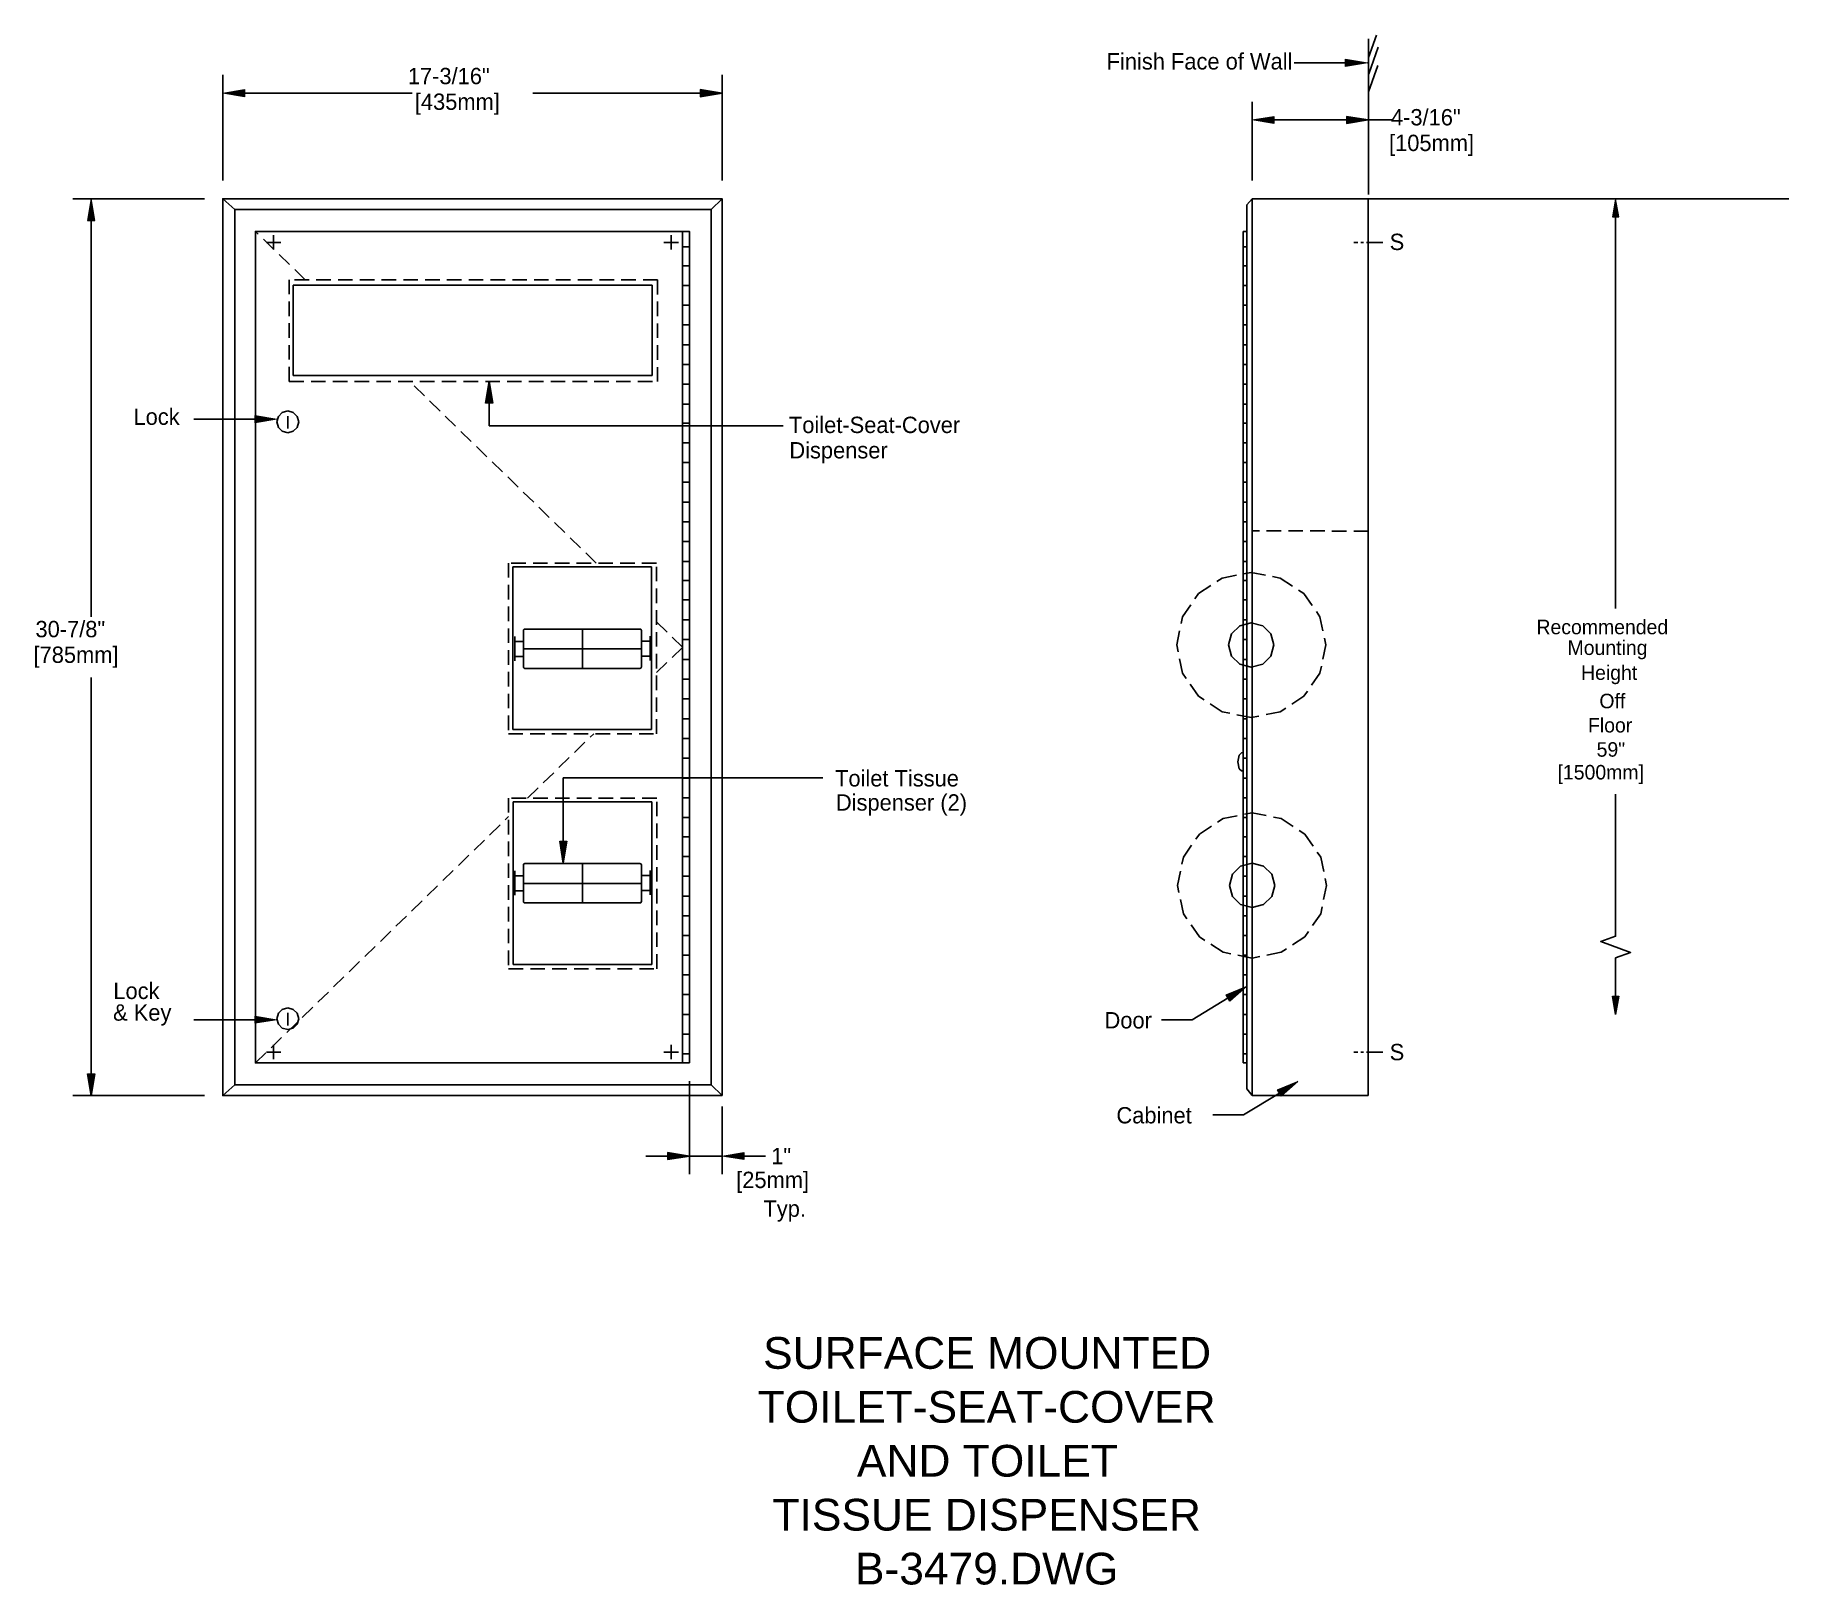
# Model space of a CAD drawing. Header units: inches. Extents: x -27.5 to 32.9, y -25.1 to 28.3.
import ezdxf

# ---------------------------------------------------------------- set-up
doc = ezdxf.new("R2010")
doc.units = ezdxf.units.IN
doc.header["$MEASUREMENT"] = 0
for name, pattern in [('AI-Linetype-1', [0.75, 0.5, -0.25]), ('AI-Linetype-10', [0.75, 0.5, -0.25]), ('AI-Linetype-11', [0.75, 0.5, -0.25]), ('AI-Linetype-12', [0.75, 0.5, -0.25]), ('AI-Linetype-13', [0.75, 0.5, -0.25]), ('AI-Linetype-14', [0.75, 0.5, -0.25]), ('AI-Linetype-15', [0.75, 0.5, -0.25]), ('AI-Linetype-16', [0.75, 0.5, -0.25]), ('AI-Linetype-17', [0.84375, 0.5625, -0.09375, 0.09375, -0.09375]), ('AI-Linetype-18', [0.84375, 0.5625, -0.09375, 0.09375, -0.09375]), ('AI-Linetype-19', [0.75, 0.5, -0.25]), ('AI-Linetype-2', [0.75, 0.5, -0.25]), ('AI-Linetype-20', [0.75, 0.5, -0.25]), ('AI-Linetype-21', [0.75, 0.5, -0.25]), ('AI-Linetype-22', [0.75, 0.5, -0.25]), ('AI-Linetype-23', [0.75, 0.5, -0.25]), ('AI-Linetype-24', [0.75, 0.5, -0.25]), ('AI-Linetype-25', [0.75, 0.5, -0.25]), ('AI-Linetype-3', [0.75, 0.5, -0.25]), ('AI-Linetype-4', [0.75, 0.5, -0.25]), ('AI-Linetype-5', [0.75, 0.5, -0.25]), ('AI-Linetype-6', [0.75, 0.5, -0.25]), ('AI-Linetype-7', [0.75, 0.5, -0.25]), ('AI-Linetype-8', [0.75, 0.5, -0.25]), ('AI-Linetype-9', [0.75, 0.5, -0.25])]:
    doc.linetypes.add(name, pattern=pattern)
for name, color, linetype in [('detail', 7, 'Continuous'), ('dim', 7, 'Continuous'), ('text', 7, 'Continuous')]:
    doc.layers.add(name, color=color, linetype=linetype)

# ---------------------------------------------------------------- blocks, each defined once
blk = doc.blocks.new('block 2')
at = {"layer": 'text', "color": 2, "true_color": 0xffff00, "insert": (0.827, -21.382), "char_height": 1.092, "attachment_point": 7}
blk.add_mtext('\\fArial|b0|i0|c0|p34;\\W1;AND TOILET', dxfattribs=at)
blk = doc.blocks.new('block 3')
at = {"layer": 'text', "color": 2, "true_color": 0xffff00, "insert": (-2.08, -23.238), "char_height": 1.092, "attachment_point": 7}
blk.add_mtext('\\fArial|b0|i0|c0|p34;\\W1;TISSUE DISPENSER', dxfattribs=at)
blk = doc.blocks.new('block 4')
at = {"layer": 'text', "color": 2, "true_color": 0xffff00, "insert": (0.759, -25.094), "char_height": 1.092, "attachment_point": 7}
blk.add_mtext('\\fArial|b0|i0|c0|p34;\\W1;B-3479.DWG', dxfattribs=at)
blk = doc.blocks.new('block 5')
at = {"layer": 'text', "color": 2, "true_color": 0xffff00, "insert": (-2.588, -19.525), "char_height": 1.092, "attachment_point": 7}
blk.add_mtext('\\fArial|b0|i0|c0|p34;\\W1;TOILET-SEAT-COVER', dxfattribs=at)
blk = doc.blocks.new('block 6')
at = {"layer": 'text', "color": 2, "true_color": 0xffff00, "insert": (-2.403, -17.669), "char_height": 1.092, "attachment_point": 7}
blk.add_mtext('\\fArial|b0|i0|c0|p34;\\W1;SURFACE MOUNTED', dxfattribs=at)
blk = doc.blocks.new('block 7')
at = {"layer": 'dim', "color": 1, "lineweight": 25, "true_color": 0xff0000}
blk.add_lwpolyline([(18.432, 22.625), (32.912, 22.625)], dxfattribs=at)
blk = doc.blocks.new('block 8')
at = {"layer": 'dim', "color": 1, "lineweight": 25, "true_color": 0xff0000}
blk.add_lwpolyline([(18.432, 22.625), (31.868, 22.625)], dxfattribs=at)
blk = doc.blocks.new('block 9')
at = {"layer": 'dim', "color": 1, "lineweight": 25, "true_color": 0xff0000}
blk.add_lwpolyline([(26.947, 22), (26.947, 8.519)], dxfattribs=at)
blk = doc.blocks.new('block 10')
at = {"layer": 'dim', "color": 1, "lineweight": 25, "true_color": 0xff0000}
blk.add_lwpolyline([(26.947, -4.828), (26.947, -3.511)], dxfattribs=at)
blk = doc.blocks.new('block 11')
at = {"layer": 'dim', "color": 1, "true_color": 0xff0000, "char_height": 0.5, "attachment_point": 7}
for s, insert in [('\\fMyriad Pro|b0|i0|c0|p34;\\W1;Recommended', (24.221, 7.626)), ('\\fMyriad Pro|b0|i0|c0|p34;\\W1;Mounting', (25.292, 6.769)), ('\\fMyriad Pro|b0|i0|c0|p34;\\W1;Height', (25.757, 5.911)), ('\\fMyriad Pro|b0|i0|c0|p34;\\W1;Off', (26.387, 5.078)), ('\\fMyriad Pro|b0|i0|c0|p34;\\W1;Floor', (25.995, 4.245)), ('\\fMyriad Pro|b0|i0|c0|p34;\\W1;59"', (26.292, 3.411)), ('\\fMyriad Pro|b0|i0|c0|p34;\\W1;[1500mm]', (24.947, 2.483))]:
    blk.add_mtext(s, dxfattribs=dict(at, insert=insert))
blk = doc.blocks.new('block 12')
at = {"layer": 'dim', "true_color": 0xff0000}
h = blk.add_hatch(color=1, dxfattribs=at)
h.dxf.hatch_style = 2
h.paths.add_polyline_path([(26.843, 22), (27.051, 22), (26.947, 22.625)])
at = {"layer": 'dim', "lineweight": 0}
blk.add_lwpolyline([(26.843, 22), (27.051, 22), (26.947, 22.625), (26.843, 22)], dxfattribs=at)
blk = doc.blocks.new('block 13')
at = {"layer": 'dim', "true_color": 0xff0000}
h = blk.add_hatch(color=1, dxfattribs=at)
h.dxf.hatch_style = 2
h.paths.add_polyline_path([(26.843, -4.828), (27.051, -4.828), (26.947, -5.453)])
at = {"layer": 'dim', "lineweight": 0}
blk.add_lwpolyline([(26.843, -4.828), (27.051, -4.828), (26.947, -5.453), (26.843, -4.828)], dxfattribs=at)
blk = doc.blocks.new('block 14')
at = {"layer": 'dim', "color": 1, "lineweight": 25, "true_color": 0xff0000}
blk.add_lwpolyline([(26.947, -4.556), (26.947, -3.511), (27.462, -3.323), (26.432, -2.948), (26.947, -2.761), (26.947, -1.467)], dxfattribs=at)
blk = doc.blocks.new('block 15')
at = {"layer": 'dim', "color": 1, "lineweight": 25, "true_color": 0xff0000}
blk.add_lwpolyline([(26.947, -2.761), (26.947, 2.129)], dxfattribs=at)
blk = doc.blocks.new('block 17')
at = {"layer": 'dim', "color": 1, "lineweight": 25, "true_color": 0xff0000}
blk.add_lwpolyline([(-21.003, 23.25), (-21.003, 26.888)], dxfattribs=at)
blk = doc.blocks.new('block 18')
at = {"layer": 'dim', "color": 1, "lineweight": 25, "true_color": 0xff0000}
blk.add_lwpolyline([(-3.816, 23.25), (-3.816, 26.888)], dxfattribs=at)
blk = doc.blocks.new('block 19')
at = {"layer": 'dim', "color": 1, "lineweight": 25, "true_color": 0xff0000}
blk.add_lwpolyline([(-20.253, 26.263), (-14.485, 26.263)], dxfattribs=at)
blk = doc.blocks.new('block 20')
at = {"layer": 'dim', "color": 1, "lineweight": 25, "true_color": 0xff0000}
blk.add_lwpolyline([(-4.566, 26.263), (-10.334, 26.263)], dxfattribs=at)
blk = doc.blocks.new('block 21')
at = {"layer": 'dim', "color": 1, "true_color": 0xff0000, "char_height": 0.5625, "attachment_point": 7}
for s, insert in [('\\fMyriad Pro|b0|i0|c0|p34;\\W1;17-3/16"', (-14.633, 26.561)), ('\\fMyriad Pro|b0|i0|c0|p34;\\W1;[435mm]', (-14.392, 25.516))]:
    blk.add_mtext(s, dxfattribs=dict(at, insert=insert))
blk = doc.blocks.new('block 22')
at = {"layer": 'dim', "true_color": 0xff0000}
h = blk.add_hatch(color=1, dxfattribs=at)
h.dxf.hatch_style = 2
h.paths.add_polyline_path([(-20.253, 26.388), (-20.253, 26.138), (-21.003, 26.263)])
at = {"layer": 'dim', "lineweight": 0}
blk.add_lwpolyline([(-20.253, 26.388), (-20.253, 26.138), (-21.003, 26.263), (-20.253, 26.388)], dxfattribs=at)
blk = doc.blocks.new('block 23')
at = {"layer": 'dim', "true_color": 0xff0000}
h = blk.add_hatch(color=1, dxfattribs=at)
h.dxf.hatch_style = 2
h.paths.add_polyline_path([(-4.566, 26.388), (-4.566, 26.138), (-3.816, 26.263)])
at = {"layer": 'dim', "lineweight": 0}
blk.add_lwpolyline([(-4.566, 26.388), (-4.566, 26.138), (-3.816, 26.263), (-4.566, 26.388)], dxfattribs=at)
blk = doc.blocks.new('block 24')
at = {"layer": 'dim', "lineweight": 0}
blk.add_lwpolyline([(-21.003, 22.625), (-21.003, 22.625)], dxfattribs=at)
blk = doc.blocks.new('block 25')
at = {"layer": 'dim', "lineweight": 0}
blk.add_lwpolyline([(-3.816, 22.625), (-3.816, 22.625)], dxfattribs=at)
blk = doc.blocks.new('block 26')
at = {"layer": 'dim', "lineweight": 0}
blk.add_lwpolyline([(-3.816, 26.263), (-3.816, 26.263)], dxfattribs=at)
blk = doc.blocks.new('block 16')
at = {"layer": 'dim'}
for name in ['block 17', 'block 21', 'block 18', 'block 22', 'block 19', 'block 20', 'block 23', 'block 26', 'block 24', 'block 25']:
    blk.add_blockref(name, (0, 0), dxfattribs=at)
blk = doc.blocks.new('block 28')
at = {"layer": 'dim', "color": 1, "lineweight": 25, "true_color": 0xff0000}
blk.add_lwpolyline([(-21.628, 22.625), (-26.162, 22.625)], dxfattribs=at)
blk = doc.blocks.new('block 29')
at = {"layer": 'dim', "color": 1, "lineweight": 25, "true_color": 0xff0000}
blk.add_lwpolyline([(-21.628, -8.25), (-26.162, -8.25)], dxfattribs=at)
blk = doc.blocks.new('block 30')
at = {"layer": 'dim', "color": 1, "lineweight": 25, "true_color": 0xff0000}
blk.add_lwpolyline([(-25.537, 21.875), (-25.537, 8.232)], dxfattribs=at)
blk = doc.blocks.new('block 31')
at = {"layer": 'dim', "color": 1, "lineweight": 25, "true_color": 0xff0000}
blk.add_lwpolyline([(-25.537, -7.5), (-25.537, 6.143)], dxfattribs=at)
blk = doc.blocks.new('block 32')
at = {"layer": 'dim', "true_color": 0xff0000}
h = blk.add_hatch(color=1, dxfattribs=at)
h.dxf.hatch_style = 2
h.paths.add_polyline_path([(-25.662, 21.875), (-25.412, 21.875), (-25.537, 22.625)])
at = {"layer": 'dim', "lineweight": 0}
blk.add_lwpolyline([(-25.662, 21.875), (-25.412, 21.875), (-25.537, 22.625), (-25.662, 21.875)], dxfattribs=at)
blk = doc.blocks.new('block 33')
at = {"layer": 'dim', "true_color": 0xff0000}
h = blk.add_hatch(color=1, dxfattribs=at)
h.dxf.hatch_style = 2
h.paths.add_polyline_path([(-25.662, -7.5), (-25.412, -7.5), (-25.537, -8.25)])
at = {"layer": 'dim', "lineweight": 0}
blk.add_lwpolyline([(-25.662, -7.5), (-25.412, -7.5), (-25.537, -8.25), (-25.662, -7.5)], dxfattribs=at)
blk = doc.blocks.new('block 34')
at = {"layer": 'dim', "color": 1, "true_color": 0xff0000, "char_height": 0.5625, "attachment_point": 7}
for s, insert in [('\\fMyriad Pro|b0|i0|c0|p34;\\W1;30-7/8"', (-27.452, 7.522)), ('\\fMyriad Pro|b0|i0|c0|p34;\\W1;[785mm]', (-27.519, 6.478))]:
    blk.add_mtext(s, dxfattribs=dict(at, insert=insert))
blk = doc.blocks.new('block 35')
at = {"layer": 'dim', "lineweight": 0}
blk.add_lwpolyline([(-21.003, 22.625), (-21.003, 22.625)], dxfattribs=at)
blk = doc.blocks.new('block 36')
at = {"layer": 'dim', "lineweight": 0}
blk.add_lwpolyline([(-21.003, -8.25), (-21.003, -8.25)], dxfattribs=at)
blk = doc.blocks.new('block 37')
at = {"layer": 'dim', "lineweight": 0}
blk.add_lwpolyline([(-25.537, -8.25), (-25.537, -8.25)], dxfattribs=at)
blk = doc.blocks.new('block 27')
at = {"layer": 'dim'}
for name in ['block 28', 'block 32', 'block 35', 'block 30', 'block 34', 'block 31', 'block 33', 'block 29', 'block 37', 'block 36']:
    blk.add_blockref(name, (0, 0), dxfattribs=at)
blk = doc.blocks.new('block 39')
at = {"layer": 'dim', "color": 1, "lineweight": 25, "true_color": 0xff0000}
blk.add_lwpolyline([(-4.941, -7.75), (-4.941, -10.954)], dxfattribs=at)
blk = doc.blocks.new('block 40')
at = {"layer": 'dim', "color": 1, "lineweight": 25, "true_color": 0xff0000}
blk.add_lwpolyline([(-3.816, -8.626), (-3.816, -10.954)], dxfattribs=at)
blk = doc.blocks.new('block 41')
at = {"layer": 'dim', "color": 1, "lineweight": 25, "true_color": 0xff0000}
blk.add_lwpolyline([(-5.691, -10.329), (-6.441, -10.329)], dxfattribs=at)
blk = doc.blocks.new('block 42')
at = {"layer": 'dim', "color": 1, "lineweight": 25, "true_color": 0xff0000}
blk.add_lwpolyline([(-3.066, -10.329), (-2.316, -10.329)], dxfattribs=at)
blk = doc.blocks.new('block 43')
at = {"layer": 'dim', "color": 1, "true_color": 0xff0000, "char_height": 0.5625, "attachment_point": 7}
for s, insert in [('\\fMyriad Pro|b0|i0|c0|p34;\\W1;1"', (-2.123, -10.61)), ('\\fMyriad Pro|b0|i0|c0|p34;\\W1;[25mm]', (-3.329, -11.601)), ('\\fMyriad Pro|b0|i0|c0|p34;\\W1;Typ.', (-2.391, -12.592))]:
    blk.add_mtext(s, dxfattribs=dict(at, insert=insert))
blk = doc.blocks.new('block 44')
at = {"layer": 'dim', "color": 1, "lineweight": 25, "true_color": 0xff0000}
blk.add_lwpolyline([(-4.941, -10.329), (-3.816, -10.329)], dxfattribs=at)
blk = doc.blocks.new('block 45')
at = {"layer": 'dim', "true_color": 0xff0000}
h = blk.add_hatch(color=1, dxfattribs=at)
h.dxf.hatch_style = 2
h.paths.add_polyline_path([(-5.691, -10.204), (-5.691, -10.454), (-4.941, -10.329)])
at = {"layer": 'dim', "lineweight": 0}
blk.add_lwpolyline([(-5.691, -10.204), (-5.691, -10.454), (-4.941, -10.329), (-5.691, -10.204)], dxfattribs=at)
blk = doc.blocks.new('block 46')
at = {"layer": 'dim', "true_color": 0xff0000}
h = blk.add_hatch(color=1, dxfattribs=at)
h.dxf.hatch_style = 2
h.paths.add_polyline_path([(-3.066, -10.204), (-3.066, -10.454), (-3.816, -10.329)])
at = {"layer": 'dim', "lineweight": 0}
blk.add_lwpolyline([(-3.066, -10.204), (-3.066, -10.454), (-3.816, -10.329), (-3.066, -10.204)], dxfattribs=at)
blk = doc.blocks.new('block 47')
at = {"layer": 'dim', "lineweight": 0}
blk.add_lwpolyline([(-4.941, -7.125), (-4.941, -7.125)], dxfattribs=at)
blk = doc.blocks.new('block 48')
at = {"layer": 'dim', "lineweight": 0}
blk.add_lwpolyline([(-3.816, -8.001), (-3.816, -8.001)], dxfattribs=at)
blk = doc.blocks.new('block 49')
at = {"layer": 'dim', "lineweight": 0}
blk.add_lwpolyline([(-3.816, -10.329), (-3.816, -10.329)], dxfattribs=at)
blk = doc.blocks.new('block 38')
at = {"layer": 'dim'}
for name in ['block 47', 'block 39', 'block 48', 'block 40', 'block 45', 'block 46', 'block 43', 'block 41', 'block 44', 'block 49', 'block 42']:
    blk.add_blockref(name, (0, 0), dxfattribs=at)
blk = doc.blocks.new('block 50')
at = {"layer": 'dim', "color": 1, "true_color": 0xff0000, "insert": (-1.513, 14.552), "char_height": 0.5625, "attachment_point": 7}
blk.add_mtext('\\fMyriad Pro|b0|i0|c0|p34;\\W1;Toilet-Seat-Cover', dxfattribs=at)
blk = doc.blocks.new('block 51')
at = {"layer": 'dim', "color": 1, "true_color": 0xff0000, "insert": (-1.499, 13.517), "char_height": 0.5625, "attachment_point": 7}
blk.add_mtext('\\fMyriad Pro|b0|i0|c0|p34;\\W1;Dispenser', dxfattribs=at)
blk = doc.blocks.new('block 52')
at = {"layer": 'dim', "color": 1, "true_color": 0xff0000, "insert": (0.075, 2.385), "char_height": 0.5625, "attachment_point": 7}
blk.add_mtext('\\fMyriad Pro|b0|i0|c0|p34;\\W1;Toilet Tissue', dxfattribs=at)
blk = doc.blocks.new('block 53')
at = {"layer": 'dim', "color": 1, "true_color": 0xff0000, "insert": (0.103, 1.392), "char_height": 0.5625, "attachment_point": 7}
blk.add_mtext('\\fMyriad Pro|b0|i0|c0|p34;\\W1;Dispenser (2)', dxfattribs=at)
blk = doc.blocks.new('block 54')
at = {"layer": 'dim', "color": 1, "true_color": 0xff0000, "insert": (19.168, 20.852), "char_height": 0.5625, "attachment_point": 7}
blk.add_mtext('\\fMyriad Pro|b0|i0|c0|p34;\\W1;S', dxfattribs=at)
blk = doc.blocks.new('block 55')
at = {"layer": 'dim', "color": 1, "true_color": 0xff0000, "insert": (-24.771, -4.932), "char_height": 0.5625, "attachment_point": 7}
blk.add_mtext('\\fMyriad Pro|b0|i0|c0|p34;\\W1;Lock', dxfattribs=at)
blk = doc.blocks.new('block 56')
at = {"layer": 'dim', "color": 1, "true_color": 0xff0000, "insert": (-24.78, -5.839), "char_height": 0.5625, "attachment_point": 7}
blk.add_mtext('\\fMyriad Pro|b0|i0|c0|p34;\\W1;& Key', dxfattribs=at)
blk = doc.blocks.new('block 57')
at = {"layer": 'dim', "color": 1, "true_color": 0xff0000, "insert": (9.424, 27.067), "char_height": 0.5625, "attachment_point": 7}
blk.add_mtext('\\fMyriad Pro|b0|i0|c0|p34;\\W1;Finish Face of Wall', dxfattribs=at)
blk = doc.blocks.new('block 58')
at = {"layer": 'dim', "color": 1, "true_color": 0xff0000, "insert": (9.351, -5.944), "char_height": 0.5625, "attachment_point": 7}
blk.add_mtext('\\fMyriad Pro|b0|i0|c0|p34;\\W1;Door', dxfattribs=at)
blk = doc.blocks.new('block 60')
at = {"layer": 'dim', "color": 1, "lineweight": 25, "true_color": 0xff0000}
blk.add_lwpolyline([(14.432, 23.25), (14.432, 25.962)], dxfattribs=at)
blk = doc.blocks.new('block 61')
at = {"layer": 'dim', "color": 1, "lineweight": 25, "true_color": 0xff0000}
blk.add_lwpolyline([(15.182, 25.337), (17.682, 25.337)], dxfattribs=at)
blk = doc.blocks.new('block 62')
at = {"layer": 'dim', "color": 1, "true_color": 0xff0000, "char_height": 0.5625, "attachment_point": 7}
for s, insert in [('\\fMyriad Pro|b0|i0|c0|p34;\\W1;4-3/16"', (19.213, 25.143)), ('\\fMyriad Pro|b0|i0|c0|p34;\\W1;[105mm]', (19.146, 24.098))]:
    blk.add_mtext(s, dxfattribs=dict(at, insert=insert))
blk = doc.blocks.new('block 63')
at = {"layer": 'dim', "true_color": 0xff0000}
h = blk.add_hatch(color=1, dxfattribs=at)
h.dxf.hatch_style = 2
h.paths.add_polyline_path([(15.182, 25.462), (15.182, 25.212), (14.432, 25.337)])
at = {"layer": 'dim', "lineweight": 0}
blk.add_lwpolyline([(15.182, 25.462), (15.182, 25.212), (14.432, 25.337), (15.182, 25.462)], dxfattribs=at)
blk = doc.blocks.new('block 64')
at = {"layer": 'dim', "true_color": 0xff0000}
h = blk.add_hatch(color=1, dxfattribs=at)
h.dxf.hatch_style = 2
h.paths.add_polyline_path([(17.682, 25.462), (17.682, 25.212), (18.432, 25.337)])
at = {"layer": 'dim', "lineweight": 0}
blk.add_lwpolyline([(17.682, 25.462), (17.682, 25.212), (18.432, 25.337), (17.682, 25.462)], dxfattribs=at)
blk = doc.blocks.new('block 65')
at = {"layer": 'dim', "lineweight": 0}
blk.add_lwpolyline([(14.432, 22.625), (14.432, 22.625)], dxfattribs=at)
blk = doc.blocks.new('block 66')
at = {"layer": 'dim', "lineweight": 0}
blk.add_lwpolyline([(18.432, 22.625), (18.432, 22.625)], dxfattribs=at)
blk = doc.blocks.new('block 67')
at = {"layer": 'dim', "lineweight": 0}
blk.add_lwpolyline([(18.432, 25.337), (18.432, 25.337)], dxfattribs=at)
blk = doc.blocks.new('block 59')
at = {"layer": 'dim'}
for name in ['block 60', 'block 63', 'block 64', 'block 62', 'block 61', 'block 67', 'block 65', 'block 66']:
    blk.add_blockref(name, (0, 0), dxfattribs=at)
blk = doc.blocks.new('block 68')
at = {"layer": 'dim', "true_color": 0xff0000}
h = blk.add_hatch(color=1, dxfattribs=at)
h.dxf.hatch_style = 2
h.paths.add_polyline_path([(-9.155, 0.506), (-9.28, -0.244), (-9.405, 0.506)])
at = {"layer": 'dim', "color": 1, "lineweight": 25, "true_color": 0xff0000}
for points in [[(-9.28, 0.506), (-9.28, 2.69)], [(-9.28, 2.69), (-0.347, 2.69)]]:
    blk.add_lwpolyline(points, dxfattribs=at)
at = {"layer": 'dim', "lineweight": 0}
blk.add_lwpolyline([(-9.155, 0.506), (-9.28, -0.244), (-9.405, 0.506), (-9.155, 0.506)], dxfattribs=at)
blk = doc.blocks.new('block 69')
at = {"layer": 'dim', "true_color": 0xff0000}
h = blk.add_hatch(color=1, dxfattribs=at)
h.dxf.hatch_style = 2
h.paths.add_polyline_path([(-11.958, 15.589), (-11.833, 16.339), (-11.708, 15.589)])
at = {"layer": 'dim', "lineweight": 0}
blk.add_lwpolyline([(-11.958, 15.589), (-11.833, 16.339), (-11.708, 15.589), (-11.958, 15.589)], dxfattribs=at)
at = {"layer": 'dim', "color": 1, "lineweight": 25, "true_color": 0xff0000}
for points in [[(-11.833, 15.589), (-11.833, 14.808)], [(-11.833, 14.808), (-1.709, 14.808)]]:
    blk.add_lwpolyline(points, dxfattribs=at)
blk = doc.blocks.new('block 70')
at = {"layer": 'dim', "true_color": 0xff0000}
h = blk.add_hatch(color=1, dxfattribs=at)
h.dxf.hatch_style = 2
h.paths.add_polyline_path([(13.538, -4.781), (14.243, -4.496), (13.669, -4.994)])
at = {"layer": 'dim', "lineweight": 0}
blk.add_lwpolyline([(13.538, -4.781), (14.243, -4.496), (13.669, -4.994), (13.538, -4.781)], dxfattribs=at)
at = {"layer": 'dim', "color": 1, "lineweight": 25, "true_color": 0xff0000}
for points in [[(13.604, -4.888), (12.371, -5.644)], [(12.371, -5.644), (11.308, -5.644)]]:
    blk.add_lwpolyline(points, dxfattribs=at)
blk = doc.blocks.new('block 71')
at = {"layer": 'dim', "true_color": 0xff0000}
h = blk.add_hatch(color=1, dxfattribs=at)
h.dxf.hatch_style = 2
h.paths.add_polyline_path([(-19.89, -5.511), (-19.14, -5.636), (-19.89, -5.761)])
at = {"layer": 'dim', "color": 1, "lineweight": 25, "true_color": 0xff0000}
blk.add_lwpolyline([(-19.89, -5.636), (-21.996, -5.636)], dxfattribs=at)
at = {"layer": 'dim', "lineweight": 0}
blk.add_lwpolyline([(-19.89, -5.511), (-19.14, -5.636), (-19.89, -5.761), (-19.89, -5.511)], dxfattribs=at)
blk = doc.blocks.new('block 72')
at = {"layer": 'dim', "color": 1, "lineweight": 25, "true_color": 0xff0000}
blk.add_lwpolyline([(17.432, 25.337), (19.249, 25.337)], dxfattribs=at)
blk = doc.blocks.new('block 73')
at = {"layer": 'dim', "true_color": 0xff0000}
h = blk.add_hatch(color=1, dxfattribs=at)
h.dxf.hatch_style = 2
h.paths.add_polyline_path([(17.652, 27.428), (18.402, 27.303), (17.652, 27.178)])
at = {"layer": 'dim', "color": 1, "lineweight": 25, "true_color": 0xff0000}
blk.add_lwpolyline([(17.652, 27.303), (15.878, 27.303)], dxfattribs=at)
at = {"layer": 'dim', "lineweight": 0}
blk.add_lwpolyline([(17.652, 27.428), (18.402, 27.303), (17.652, 27.178), (17.652, 27.428)], dxfattribs=at)
blk = doc.blocks.new('block 74')
at = {"layer": 'dim', "color": 1, "true_color": 0xff0000, "insert": (9.761, -9.215), "char_height": 0.5625, "attachment_point": 7}
blk.add_mtext('\\fMyriad Pro|b0|i0|c0|p34;\\W1;Cabinet', dxfattribs=at)
blk = doc.blocks.new('block 75')
at = {"layer": 'dim', "true_color": 0xff0000}
h = blk.add_hatch(color=1, dxfattribs=at)
h.dxf.hatch_style = 2
h.paths.add_polyline_path([(15.306, -8.053), (16.011, -7.768), (15.437, -8.267)])
at = {"layer": 'dim', "lineweight": 0}
blk.add_lwpolyline([(15.306, -8.053), (16.011, -7.768), (15.437, -8.267), (15.306, -8.053)], dxfattribs=at)
at = {"layer": 'dim', "color": 1, "lineweight": 25, "true_color": 0xff0000}
for points in [[(15.371, -8.16), (14.139, -8.916)], [(14.139, -8.916), (13.075, -8.916)]]:
    blk.add_lwpolyline(points, dxfattribs=at)
blk = doc.blocks.new('block 76')
at = {"layer": 'dim', "color": 1, "true_color": 0xff0000, "insert": (19.168, -7.04), "char_height": 0.5625, "attachment_point": 7}
blk.add_mtext('\\fMyriad Pro|b0|i0|c0|p34;\\W1;S', dxfattribs=at)
blk = doc.blocks.new('block 77')
at = {"layer": 'dim', "color": 1, "true_color": 0xff0000, "insert": (-24.078, 14.834), "char_height": 0.5625, "attachment_point": 7}
blk.add_mtext('\\fMyriad Pro|b0|i0|c0|p34;\\W1;Lock', dxfattribs=at)
blk = doc.blocks.new('block 78')
at = {"layer": 'dim', "true_color": 0xff0000}
h = blk.add_hatch(color=1, dxfattribs=at)
h.dxf.hatch_style = 2
h.paths.add_polyline_path([(-19.89, 15.163), (-19.14, 15.038), (-19.89, 14.913)])
at = {"layer": 'dim', "lineweight": 0}
blk.add_lwpolyline([(-19.89, 15.163), (-19.14, 15.038), (-19.89, 14.913), (-19.89, 15.163)], dxfattribs=at)
at = {"layer": 'dim', "color": 1, "lineweight": 25, "true_color": 0xff0000}
blk.add_lwpolyline([(-19.89, 15.038), (-21.996, 15.038)], dxfattribs=at)
blk = doc.blocks.new('block 79')
at = {"layer": 'detail', "color": 4, "linetype": 'AI-Linetype-1', "lineweight": 25, "true_color": 0x00ffff}
blk.add_lwpolyline([(14.402, 9.764), (15.401, 9.568), (16.216, 9.032), (16.766, 8.238), (16.968, 7.266), (16.766, 6.293), (16.216, 5.499), (15.401, 4.963), (14.402, 4.767), (13.403, 4.963), (12.588, 5.499), (12.038, 6.293), (11.836, 7.266), (12.038, 8.238), (12.588, 9.032), (13.403, 9.568), (14.402, 9.764)], dxfattribs=at)
blk = doc.blocks.new('block 80')
at = {"layer": 'detail', "color": 4, "lineweight": 25, "true_color": 0x00ffff}
blk.add_lwpolyline([(14.402, 8.028), (14.797, 7.924), (15.078, 7.65), (15.184, 7.266), (15.078, 6.881), (14.797, 6.607), (14.402, 6.503), (14.007, 6.607), (13.726, 6.881), (13.62, 7.266), (13.726, 7.65), (14.007, 7.924), (14.402, 8.028)], dxfattribs=at)
blk = doc.blocks.new('block 81')
at = {"layer": 'detail', "color": 4, "linetype": 'AI-Linetype-2', "lineweight": 25, "true_color": 0x00ffff}
blk.add_lwpolyline([(14.402, 8.028), (14.797, 7.924), (15.078, 7.65), (15.184, 7.266), (15.078, 6.881), (14.797, 6.607), (14.402, 6.503), (14.007, 6.607), (13.726, 6.881), (13.62, 7.266), (13.726, 7.65), (14.007, 7.924), (14.402, 8.028)], dxfattribs=at)
blk = doc.blocks.new('block 82')
at = {"layer": 'detail', "color": 4, "linetype": 'AI-Linetype-3', "lineweight": 25, "true_color": 0x00ffff}
blk.add_lwpolyline([(14.43, 1.486), (15.429, 1.29), (16.245, 0.754), (16.794, -0.04), (16.996, -1.013), (16.794, -1.986), (16.245, -2.78), (15.429, -3.315), (14.43, -3.512), (13.432, -3.315), (12.616, -2.78), (12.066, -1.986), (11.865, -1.013), (12.066, -0.04), (12.616, 0.754), (13.432, 1.29), (14.43, 1.486)], dxfattribs=at)
blk = doc.blocks.new('block 83')
at = {"layer": 'detail', "color": 4, "lineweight": 25, "true_color": 0x00ffff}
blk.add_lwpolyline([(14.43, -0.251), (14.825, -0.355), (15.106, -0.628), (15.213, -1.013), (15.106, -1.398), (14.825, -1.671), (14.43, -1.775), (14.035, -1.671), (13.755, -1.398), (13.648, -1.013), (13.755, -0.628), (14.035, -0.355), (14.43, -0.251)], dxfattribs=at)
blk = doc.blocks.new('block 84')
at = {"layer": 'detail', "color": 4, "linetype": 'AI-Linetype-4', "lineweight": 25, "true_color": 0x00ffff}
blk.add_lwpolyline([(14.43, -0.251), (14.825, -0.355), (15.106, -0.628), (15.213, -1.013), (15.106, -1.398), (14.825, -1.671), (14.43, -1.775), (14.035, -1.671), (13.755, -1.398), (13.648, -1.013), (13.755, -0.628), (14.035, -0.355), (14.43, -0.251)], dxfattribs=at)
blk = doc.blocks.new('block 85')
at = {"layer": 'detail', "color": 4, "lineweight": 25, "true_color": 0x00ffff}
blk.add_lwpolyline([(14.12, 3.566), (14.072, 3.554), (13.984, 3.469), (13.936, 3.237)], dxfattribs=at)
blk = doc.blocks.new('block 86')
at = {"layer": 'detail', "color": 4, "lineweight": 25, "true_color": 0x00ffff}
blk.add_lwpolyline([(13.936, 3.237), (13.981, 3.005), (14.065, 2.931), (14.11, 2.926)], dxfattribs=at)
blk = doc.blocks.new('block 87')
at = {"layer": 'detail', "color": 4, "lineweight": 25, "true_color": 0x00ffff}
blk.add_lwpolyline([(18.712, 28.26), (18.435, 27.485)], dxfattribs=at)
blk = doc.blocks.new('block 88')
at = {"layer": 'detail', "color": 4, "lineweight": 25, "true_color": 0x00ffff}
blk.add_lwpolyline([(18.772, 27.839), (18.446, 26.929)], dxfattribs=at)
blk = doc.blocks.new('block 89')
at = {"layer": 'detail', "color": 4, "lineweight": 25, "true_color": 0x00ffff}
blk.add_lwpolyline([(18.762, 27.212), (18.436, 26.301)], dxfattribs=at)
blk = doc.blocks.new('block 90')
at = {"layer": 'detail', "color": 4, "linetype": 'AI-Linetype-5', "lineweight": 25, "true_color": 0x00ffff}
blk.add_lwpolyline([(-11.171, 4.208), (-6.073, 4.208)], dxfattribs=at)
blk = doc.blocks.new('block 91')
at = {"layer": 'detail', "color": 4, "linetype": 'AI-Linetype-6', "lineweight": 25, "true_color": 0x00ffff}
blk.add_lwpolyline([(-6.073, 4.208), (-6.073, 10.085)], dxfattribs=at)
blk = doc.blocks.new('block 92')
at = {"layer": 'detail', "color": 4, "linetype": 'AI-Linetype-7', "lineweight": 25, "true_color": 0x00ffff}
blk.add_lwpolyline([(-6.073, 10.085), (-11.171, 10.085)], dxfattribs=at)
blk = doc.blocks.new('block 93')
at = {"layer": 'detail', "color": 4, "linetype": 'AI-Linetype-8', "lineweight": 25, "true_color": 0x00ffff}
blk.add_lwpolyline([(-11.171, 10.085), (-11.171, 4.208)], dxfattribs=at)
blk = doc.blocks.new('block 94')
at = {"layer": 'detail', "color": 4, "lineweight": 25, "true_color": 0x00ffff}
blk.add_lwpolyline([(-18.584, 16.54), (-6.224, 16.54)], dxfattribs=at)
blk = doc.blocks.new('block 95')
at = {"layer": 'detail', "color": 4, "lineweight": 25, "true_color": 0x00ffff}
blk.add_lwpolyline([(-6.224, 16.54), (-6.224, 19.648)], dxfattribs=at)
blk = doc.blocks.new('block 96')
at = {"layer": 'detail', "color": 4, "lineweight": 25, "true_color": 0x00ffff}
blk.add_lwpolyline([(-6.224, 19.648), (-18.584, 19.648)], dxfattribs=at)
blk = doc.blocks.new('block 97')
at = {"layer": 'detail', "color": 4, "lineweight": 25, "true_color": 0x00ffff}
blk.add_lwpolyline([(-18.584, 19.648), (-18.584, 16.54)], dxfattribs=at)
blk = doc.blocks.new('block 98')
at = {"layer": 'detail', "color": 4, "lineweight": 25, "true_color": 0x00ffff}
blk.add_lwpolyline([(-11.012, -3.731), (-6.233, -3.731)], dxfattribs=at)
blk = doc.blocks.new('block 99')
at = {"layer": 'detail', "color": 4, "lineweight": 25, "true_color": 0x00ffff}
blk.add_lwpolyline([(-6.233, -3.731), (-6.233, 1.863)], dxfattribs=at)
blk = doc.blocks.new('block 100')
at = {"layer": 'detail', "color": 4, "lineweight": 25, "true_color": 0x00ffff}
blk.add_lwpolyline([(-6.233, 1.863), (-11.012, 1.863)], dxfattribs=at)
blk = doc.blocks.new('block 101')
at = {"layer": 'detail', "color": 4, "lineweight": 25, "true_color": 0x00ffff}
blk.add_lwpolyline([(-11.012, 1.863), (-11.012, -3.731)], dxfattribs=at)
blk = doc.blocks.new('block 102')
at = {"layer": 'detail', "color": 4, "linetype": 'AI-Linetype-9', "lineweight": 25, "true_color": 0x00ffff}
blk.add_lwpolyline([(-18.715, 16.333), (-6.035, 16.333)], dxfattribs=at)
blk = doc.blocks.new('block 103')
at = {"layer": 'detail', "color": 4, "linetype": 'AI-Linetype-10', "lineweight": 25, "true_color": 0x00ffff}
blk.add_lwpolyline([(-6.035, 16.333), (-6.035, 19.837)], dxfattribs=at)
blk = doc.blocks.new('block 104')
at = {"layer": 'detail', "color": 4, "linetype": 'AI-Linetype-11', "lineweight": 25, "true_color": 0x00ffff}
blk.add_lwpolyline([(-6.035, 19.837), (-18.715, 19.837)], dxfattribs=at)
blk = doc.blocks.new('block 105')
at = {"layer": 'detail', "color": 4, "linetype": 'AI-Linetype-12', "lineweight": 25, "true_color": 0x00ffff}
blk.add_lwpolyline([(-18.715, 19.837), (-18.715, 16.333)], dxfattribs=at)
blk = doc.blocks.new('block 106')
at = {"layer": 'detail', "color": 4, "linetype": 'AI-Linetype-13', "lineweight": 25, "true_color": 0x00ffff}
blk.add_lwpolyline([(-11.162, -3.882), (-6.064, -3.882)], dxfattribs=at)
blk = doc.blocks.new('block 107')
at = {"layer": 'detail', "color": 4, "linetype": 'AI-Linetype-14', "lineweight": 25, "true_color": 0x00ffff}
blk.add_lwpolyline([(-6.064, -3.882), (-6.064, 1.995)], dxfattribs=at)
blk = doc.blocks.new('block 108')
at = {"layer": 'detail', "color": 4, "linetype": 'AI-Linetype-15', "lineweight": 25, "true_color": 0x00ffff}
blk.add_lwpolyline([(-6.064, 1.995), (-11.162, 1.995)], dxfattribs=at)
blk = doc.blocks.new('block 109')
at = {"layer": 'detail', "color": 4, "linetype": 'AI-Linetype-16', "lineweight": 25, "true_color": 0x00ffff}
blk.add_lwpolyline([(-11.162, 1.995), (-11.162, -3.882)], dxfattribs=at)
blk = doc.blocks.new('block 110')
at = {"layer": 'detail', "color": 4, "lineweight": 25, "true_color": 0x00ffff}
blk.add_lwpolyline([(-4.192, -7.874), (-4.192, 22.257)], dxfattribs=at)
blk = doc.blocks.new('block 111')
at = {"layer": 'detail', "color": 4, "lineweight": 25, "true_color": 0x00ffff}
blk.add_lwpolyline([(-4.192, 22.257), (-20.587, 22.257)], dxfattribs=at)
blk = doc.blocks.new('block 112')
at = {"layer": 'detail', "color": 4, "lineweight": 25, "true_color": 0x00ffff}
blk.add_lwpolyline([(-20.587, 22.257), (-20.587, -7.874)], dxfattribs=at)
blk = doc.blocks.new('block 113')
at = {"layer": 'detail', "color": 4, "lineweight": 25, "true_color": 0x00ffff}
blk.add_lwpolyline([(-5.173, 21.5), (-5.173, -7.125)], dxfattribs=at)
blk = doc.blocks.new('block 114')
at = {"layer": 'detail', "color": 4, "lineweight": 25, "true_color": 0x00ffff}
blk.add_lwpolyline([(-5.173, 10.141), (-4.941, 10.141)], dxfattribs=at)
blk = doc.blocks.new('block 115')
at = {"layer": 'detail', "color": 4, "lineweight": 25, "true_color": 0x00ffff}
blk.add_lwpolyline([(-5.173, 9.481), (-4.941, 9.481)], dxfattribs=at)
blk = doc.blocks.new('block 116')
at = {"layer": 'detail', "color": 4, "lineweight": 25, "true_color": 0x00ffff}
blk.add_lwpolyline([(-5.173, 8.813), (-4.941, 8.813)], dxfattribs=at)
blk = doc.blocks.new('block 117')
at = {"layer": 'detail', "color": 4, "lineweight": 25, "true_color": 0x00ffff}
blk.add_lwpolyline([(-5.173, 8.135), (-4.941, 8.135)], dxfattribs=at)
blk = doc.blocks.new('block 118')
at = {"layer": 'detail', "color": 4, "lineweight": 25, "true_color": 0x00ffff}
blk.add_lwpolyline([(-5.173, 7.456), (-4.941, 7.456)], dxfattribs=at)
blk = doc.blocks.new('block 119')
at = {"layer": 'detail', "color": 4, "lineweight": 25, "true_color": 0x00ffff}
blk.add_lwpolyline([(-5.173, 6.769), (-4.941, 6.769)], dxfattribs=at)
blk = doc.blocks.new('block 120')
at = {"layer": 'detail', "color": 4, "lineweight": 25, "true_color": 0x00ffff}
blk.add_lwpolyline([(-5.173, 6.091), (-4.941, 6.091)], dxfattribs=at)
blk = doc.blocks.new('block 121')
at = {"layer": 'detail', "color": 4, "lineweight": 25, "true_color": 0x00ffff}
blk.add_lwpolyline([(-5.173, 5.413), (-4.941, 5.413)], dxfattribs=at)
blk = doc.blocks.new('block 122')
at = {"layer": 'detail', "color": 4, "lineweight": 25, "true_color": 0x00ffff}
blk.add_lwpolyline([(-5.173, 4.725), (-4.941, 4.725)], dxfattribs=at)
blk = doc.blocks.new('block 123')
at = {"layer": 'detail', "color": 4, "lineweight": 25, "true_color": 0x00ffff}
blk.add_lwpolyline([(-5.173, 4.047), (-4.941, 4.047)], dxfattribs=at)
blk = doc.blocks.new('block 124')
at = {"layer": 'detail', "color": 4, "lineweight": 25, "true_color": 0x00ffff}
blk.add_lwpolyline([(-5.173, 3.369), (-4.941, 3.369)], dxfattribs=at)
blk = doc.blocks.new('block 125')
at = {"layer": 'detail', "color": 4, "lineweight": 25, "true_color": 0x00ffff}
blk.add_lwpolyline([(-5.173, 2.681), (-4.941, 2.681)], dxfattribs=at)
blk = doc.blocks.new('block 126')
at = {"layer": 'detail', "color": 4, "lineweight": 25, "true_color": 0x00ffff}
blk.add_lwpolyline([(-5.173, 2.004), (-4.941, 2.004)], dxfattribs=at)
blk = doc.blocks.new('block 127')
at = {"layer": 'detail', "color": 4, "lineweight": 25, "true_color": 0x00ffff}
blk.add_lwpolyline([(-5.173, 1.325), (-4.941, 1.325)], dxfattribs=at)
blk = doc.blocks.new('block 128')
at = {"layer": 'detail', "color": 4, "lineweight": 25, "true_color": 0x00ffff}
blk.add_lwpolyline([(-5.173, 0.657), (-4.941, 0.657)], dxfattribs=at)
blk = doc.blocks.new('block 129')
at = {"layer": 'detail', "color": 4, "lineweight": 25, "true_color": 0x00ffff}
blk.add_lwpolyline([(-5.173, -0.021), (-4.941, -0.021)], dxfattribs=at)
blk = doc.blocks.new('block 130')
at = {"layer": 'detail', "color": 4, "lineweight": 25, "true_color": 0x00ffff}
blk.add_lwpolyline([(-5.173, -0.699), (-4.941, -0.699)], dxfattribs=at)
blk = doc.blocks.new('block 131')
at = {"layer": 'detail', "color": 4, "lineweight": 25, "true_color": 0x00ffff}
blk.add_lwpolyline([(-5.173, -1.387), (-4.941, -1.387)], dxfattribs=at)
blk = doc.blocks.new('block 132')
at = {"layer": 'detail', "color": 4, "lineweight": 25, "true_color": 0x00ffff}
blk.add_lwpolyline([(-5.173, -2.065), (-4.941, -2.065)], dxfattribs=at)
blk = doc.blocks.new('block 133')
at = {"layer": 'detail', "color": 4, "lineweight": 25, "true_color": 0x00ffff}
blk.add_lwpolyline([(-5.173, -2.743), (-4.941, -2.743)], dxfattribs=at)
blk = doc.blocks.new('block 134')
at = {"layer": 'detail', "color": 4, "lineweight": 25, "true_color": 0x00ffff}
blk.add_lwpolyline([(-5.173, -3.412), (-4.941, -3.412)], dxfattribs=at)
blk = doc.blocks.new('block 135')
at = {"layer": 'detail', "color": 4, "lineweight": 25, "true_color": 0x00ffff}
blk.add_lwpolyline([(-5.173, -4.09), (-4.941, -4.09)], dxfattribs=at)
blk = doc.blocks.new('block 136')
at = {"layer": 'detail', "color": 4, "lineweight": 25, "true_color": 0x00ffff}
blk.add_lwpolyline([(-5.173, -4.768), (-4.941, -4.768)], dxfattribs=at)
blk = doc.blocks.new('block 137')
at = {"layer": 'detail', "color": 4, "lineweight": 25, "true_color": 0x00ffff}
blk.add_lwpolyline([(-5.173, -5.456), (-4.941, -5.456)], dxfattribs=at)
blk = doc.blocks.new('block 138')
at = {"layer": 'detail', "color": 4, "lineweight": 25, "true_color": 0x00ffff}
blk.add_lwpolyline([(-5.173, -6.134), (-4.941, -6.134)], dxfattribs=at)
blk = doc.blocks.new('block 139')
at = {"layer": 'detail', "color": 4, "lineweight": 25, "true_color": 0x00ffff}
blk.add_lwpolyline([(-11.021, 4.359), (-6.243, 4.359)], dxfattribs=at)
blk = doc.blocks.new('block 140')
at = {"layer": 'detail', "color": 4, "lineweight": 25, "true_color": 0x00ffff}
blk.add_lwpolyline([(-6.243, 4.359), (-6.243, 9.953)], dxfattribs=at)
blk = doc.blocks.new('block 141')
at = {"layer": 'detail', "color": 4, "lineweight": 25, "true_color": 0x00ffff}
blk.add_lwpolyline([(-6.243, 9.953), (-11.021, 9.953)], dxfattribs=at)
blk = doc.blocks.new('block 142')
at = {"layer": 'detail', "color": 4, "lineweight": 25, "true_color": 0x00ffff}
blk.add_lwpolyline([(-11.021, 9.953), (-11.021, 4.359)], dxfattribs=at)
blk = doc.blocks.new('block 143')
at = {"layer": 'detail', "color": 4, "lineweight": 25, "true_color": 0x00ffff}
blk.add_lwpolyline([(-18.765, 15.319), (-18.954, 15.268)], dxfattribs=at)
blk = doc.blocks.new('block 144')
at = {"layer": 'detail', "color": 4, "lineweight": 25, "true_color": 0x00ffff}
blk.add_lwpolyline([(-18.954, 15.268), (-19.088, 15.134)], dxfattribs=at)
blk = doc.blocks.new('block 145')
at = {"layer": 'detail', "color": 4, "lineweight": 25, "true_color": 0x00ffff}
blk.add_lwpolyline([(-19.088, 15.134), (-19.139, 14.945)], dxfattribs=at)
blk = doc.blocks.new('block 146')
at = {"layer": 'detail', "color": 4, "lineweight": 25, "true_color": 0x00ffff}
blk.add_lwpolyline([(-19.139, 14.945), (-19.088, 14.756)], dxfattribs=at)
blk = doc.blocks.new('block 147')
at = {"layer": 'detail', "color": 4, "lineweight": 25, "true_color": 0x00ffff}
blk.add_lwpolyline([(-19.088, 14.756), (-18.954, 14.621)], dxfattribs=at)
blk = doc.blocks.new('block 148')
at = {"layer": 'detail', "color": 4, "lineweight": 25, "true_color": 0x00ffff}
blk.add_lwpolyline([(-18.954, 14.621), (-18.765, 14.57)], dxfattribs=at)
blk = doc.blocks.new('block 149')
at = {"layer": 'detail', "color": 4, "lineweight": 25, "true_color": 0x00ffff}
blk.add_lwpolyline([(-18.765, 14.57), (-18.576, 14.621)], dxfattribs=at)
blk = doc.blocks.new('block 150')
at = {"layer": 'detail', "color": 4, "lineweight": 25, "true_color": 0x00ffff}
blk.add_lwpolyline([(-18.576, 14.621), (-18.442, 14.756)], dxfattribs=at)
blk = doc.blocks.new('block 151')
at = {"layer": 'detail', "color": 4, "lineweight": 25, "true_color": 0x00ffff}
blk.add_lwpolyline([(-18.442, 14.756), (-18.391, 14.945)], dxfattribs=at)
blk = doc.blocks.new('block 152')
at = {"layer": 'detail', "color": 4, "lineweight": 25, "true_color": 0x00ffff}
blk.add_lwpolyline([(-18.391, 14.945), (-18.442, 15.134)], dxfattribs=at)
blk = doc.blocks.new('block 153')
at = {"layer": 'detail', "color": 4, "lineweight": 25, "true_color": 0x00ffff}
blk.add_lwpolyline([(-18.442, 15.134), (-18.576, 15.268)], dxfattribs=at)
blk = doc.blocks.new('block 154')
at = {"layer": 'detail', "color": 4, "lineweight": 25, "true_color": 0x00ffff}
blk.add_lwpolyline([(-18.576, 15.268), (-18.765, 15.319)], dxfattribs=at)
blk = doc.blocks.new('block 155')
at = {"layer": 'detail', "color": 4, "lineweight": 25, "true_color": 0x00ffff}
blk.add_lwpolyline([(-18.764, 15.144), (-18.765, 14.714)], dxfattribs=at)
blk = doc.blocks.new('block 156')
at = {"layer": 'detail', "color": 4, "lineweight": 25, "true_color": 0x00ffff}
blk.add_lwpolyline([(-6.591, 6.51), (-6.598, 6.483)], dxfattribs=at)
blk = doc.blocks.new('block 157')
at = {"layer": 'detail', "color": 4, "lineweight": 25, "true_color": 0x00ffff}
blk.add_lwpolyline([(-6.598, 6.483), (-6.617, 6.463)], dxfattribs=at)
blk = doc.blocks.new('block 158')
at = {"layer": 'detail', "color": 4, "lineweight": 25, "true_color": 0x00ffff}
blk.add_lwpolyline([(-6.617, 6.463), (-6.645, 6.456)], dxfattribs=at)
blk = doc.blocks.new('block 159')
at = {"layer": 'detail', "color": 4, "lineweight": 25, "true_color": 0x00ffff}
blk.add_lwpolyline([(-6.645, 6.456), (-10.6, 6.456)], dxfattribs=at)
blk = doc.blocks.new('block 160')
at = {"layer": 'detail', "color": 4, "lineweight": 25, "true_color": 0x00ffff}
blk.add_lwpolyline([(-10.6, 6.456), (-10.627, 6.463)], dxfattribs=at)
blk = doc.blocks.new('block 161')
at = {"layer": 'detail', "color": 4, "lineweight": 25, "true_color": 0x00ffff}
blk.add_lwpolyline([(-10.627, 6.463), (-10.647, 6.483)], dxfattribs=at)
blk = doc.blocks.new('block 162')
at = {"layer": 'detail', "color": 4, "lineweight": 25, "true_color": 0x00ffff}
blk.add_lwpolyline([(-10.647, 6.483), (-10.654, 6.51)], dxfattribs=at)
blk = doc.blocks.new('block 163')
at = {"layer": 'detail', "color": 4, "lineweight": 25, "true_color": 0x00ffff}
blk.add_lwpolyline([(-10.654, 6.51), (-10.654, 7.758)], dxfattribs=at)
blk = doc.blocks.new('block 164')
at = {"layer": 'detail', "color": 4, "lineweight": 25, "true_color": 0x00ffff}
blk.add_lwpolyline([(-10.654, 7.758), (-10.647, 7.785)], dxfattribs=at)
blk = doc.blocks.new('block 165')
at = {"layer": 'detail', "color": 4, "lineweight": 25, "true_color": 0x00ffff}
blk.add_lwpolyline([(-10.647, 7.785), (-10.627, 7.805)], dxfattribs=at)
blk = doc.blocks.new('block 166')
at = {"layer": 'detail', "color": 4, "lineweight": 25, "true_color": 0x00ffff}
blk.add_lwpolyline([(-10.627, 7.805), (-10.6, 7.812)], dxfattribs=at)
blk = doc.blocks.new('block 167')
at = {"layer": 'detail', "color": 4, "lineweight": 25, "true_color": 0x00ffff}
blk.add_lwpolyline([(-10.6, 7.812), (-6.645, 7.812)], dxfattribs=at)
blk = doc.blocks.new('block 168')
at = {"layer": 'detail', "color": 4, "lineweight": 25, "true_color": 0x00ffff}
blk.add_lwpolyline([(-6.645, 7.812), (-6.617, 7.805)], dxfattribs=at)
blk = doc.blocks.new('block 169')
at = {"layer": 'detail', "color": 4, "lineweight": 25, "true_color": 0x00ffff}
blk.add_lwpolyline([(-6.617, 7.805), (-6.598, 7.785)], dxfattribs=at)
blk = doc.blocks.new('block 170')
at = {"layer": 'detail', "color": 4, "lineweight": 25, "true_color": 0x00ffff}
blk.add_lwpolyline([(-6.598, 7.785), (-6.591, 7.758)], dxfattribs=at)
blk = doc.blocks.new('block 171')
at = {"layer": 'detail', "color": 4, "lineweight": 25, "true_color": 0x00ffff}
blk.add_lwpolyline([(-6.591, 7.758), (-6.591, 6.51)], dxfattribs=at)
blk = doc.blocks.new('block 172')
at = {"layer": 'detail', "color": 4, "lineweight": 25, "true_color": 0x00ffff}
blk.add_lwpolyline([(-10.635, 7.129), (-6.591, 7.129)], dxfattribs=at)
blk = doc.blocks.new('block 173')
at = {"layer": 'detail', "color": 4, "lineweight": 25, "true_color": 0x00ffff}
blk.add_lwpolyline([(-8.622, 7.812), (-8.622, 6.456)], dxfattribs=at)
blk = doc.blocks.new('block 174')
at = {"layer": 'detail', "color": 4, "lineweight": 25, "true_color": 0x00ffff}
blk.add_lwpolyline([(-10.955, 6.87), (-10.654, 6.87)], dxfattribs=at)
blk = doc.blocks.new('block 175')
at = {"layer": 'detail', "color": 4, "lineweight": 25, "true_color": 0x00ffff}
blk.add_lwpolyline([(-10.654, 6.87), (-10.654, 7.388)], dxfattribs=at)
blk = doc.blocks.new('block 176')
at = {"layer": 'detail', "color": 4, "lineweight": 25, "true_color": 0x00ffff}
blk.add_lwpolyline([(-10.654, 7.388), (-10.955, 7.388)], dxfattribs=at)
blk = doc.blocks.new('block 177')
at = {"layer": 'detail', "color": 4, "lineweight": 25, "true_color": 0x00ffff}
blk.add_lwpolyline([(-10.955, 7.388), (-10.955, 6.87)], dxfattribs=at)
blk = doc.blocks.new('block 178')
at = {"layer": 'detail', "color": 4, "lineweight": 25, "true_color": 0x00ffff}
blk.add_lwpolyline([(-10.955, 7.558), (-10.955, 6.72)], dxfattribs=at)
blk = doc.blocks.new('block 179')
at = {"layer": 'detail', "color": 4, "lineweight": 25, "true_color": 0x00ffff}
blk.add_lwpolyline([(-6.591, 6.88), (-6.29, 6.88)], dxfattribs=at)
blk = doc.blocks.new('block 180')
at = {"layer": 'detail', "color": 4, "lineweight": 25, "true_color": 0x00ffff}
blk.add_lwpolyline([(-6.29, 6.88), (-6.29, 7.398)], dxfattribs=at)
blk = doc.blocks.new('block 181')
at = {"layer": 'detail', "color": 4, "lineweight": 25, "true_color": 0x00ffff}
blk.add_lwpolyline([(-6.29, 7.398), (-6.591, 7.398)], dxfattribs=at)
blk = doc.blocks.new('block 182')
at = {"layer": 'detail', "color": 4, "lineweight": 25, "true_color": 0x00ffff}
blk.add_lwpolyline([(-6.591, 7.398), (-6.591, 6.88)], dxfattribs=at)
blk = doc.blocks.new('block 183')
at = {"layer": 'detail', "color": 4, "lineweight": 25, "true_color": 0x00ffff}
blk.add_lwpolyline([(-6.29, 7.567), (-6.29, 6.729)], dxfattribs=at)
blk = doc.blocks.new('block 184')
at = {"layer": 'detail', "color": 4, "lineweight": 25, "true_color": 0x00ffff}
blk.add_lwpolyline([(-6.591, -1.561), (-6.598, -1.588)], dxfattribs=at)
blk = doc.blocks.new('block 185')
at = {"layer": 'detail', "color": 4, "lineweight": 25, "true_color": 0x00ffff}
blk.add_lwpolyline([(-6.598, -1.588), (-6.617, -1.608)], dxfattribs=at)
blk = doc.blocks.new('block 186')
at = {"layer": 'detail', "color": 4, "lineweight": 25, "true_color": 0x00ffff}
blk.add_lwpolyline([(-6.617, -1.608), (-6.645, -1.615)], dxfattribs=at)
blk = doc.blocks.new('block 187')
at = {"layer": 'detail', "color": 4, "lineweight": 25, "true_color": 0x00ffff}
blk.add_lwpolyline([(-6.645, -1.615), (-10.6, -1.615)], dxfattribs=at)
blk = doc.blocks.new('block 188')
at = {"layer": 'detail', "color": 4, "lineweight": 25, "true_color": 0x00ffff}
blk.add_lwpolyline([(-10.6, -1.615), (-10.627, -1.608)], dxfattribs=at)
blk = doc.blocks.new('block 189')
at = {"layer": 'detail', "color": 4, "lineweight": 25, "true_color": 0x00ffff}
blk.add_lwpolyline([(-10.627, -1.608), (-10.647, -1.588)], dxfattribs=at)
blk = doc.blocks.new('block 190')
at = {"layer": 'detail', "color": 4, "lineweight": 25, "true_color": 0x00ffff}
blk.add_lwpolyline([(-10.647, -1.588), (-10.654, -1.561)], dxfattribs=at)
blk = doc.blocks.new('block 191')
at = {"layer": 'detail', "color": 4, "lineweight": 25, "true_color": 0x00ffff}
blk.add_lwpolyline([(-10.654, -1.561), (-10.654, -0.313)], dxfattribs=at)
blk = doc.blocks.new('block 192')
at = {"layer": 'detail', "color": 4, "lineweight": 25, "true_color": 0x00ffff}
blk.add_lwpolyline([(-10.654, -0.313), (-10.647, -0.286)], dxfattribs=at)
blk = doc.blocks.new('block 193')
at = {"layer": 'detail', "color": 4, "lineweight": 25, "true_color": 0x00ffff}
blk.add_lwpolyline([(-10.647, -0.286), (-10.627, -0.267)], dxfattribs=at)
blk = doc.blocks.new('block 194')
at = {"layer": 'detail', "color": 4, "lineweight": 25, "true_color": 0x00ffff}
blk.add_lwpolyline([(-10.627, -0.267), (-10.6, -0.259)], dxfattribs=at)
blk = doc.blocks.new('block 195')
at = {"layer": 'detail', "color": 4, "lineweight": 25, "true_color": 0x00ffff}
blk.add_lwpolyline([(-10.6, -0.259), (-6.645, -0.259)], dxfattribs=at)
blk = doc.blocks.new('block 196')
at = {"layer": 'detail', "color": 4, "lineweight": 25, "true_color": 0x00ffff}
blk.add_lwpolyline([(-6.645, -0.259), (-6.617, -0.267)], dxfattribs=at)
blk = doc.blocks.new('block 197')
at = {"layer": 'detail', "color": 4, "lineweight": 25, "true_color": 0x00ffff}
blk.add_lwpolyline([(-6.617, -0.267), (-6.598, -0.286)], dxfattribs=at)
blk = doc.blocks.new('block 198')
at = {"layer": 'detail', "color": 4, "lineweight": 25, "true_color": 0x00ffff}
blk.add_lwpolyline([(-6.598, -0.286), (-6.591, -0.313)], dxfattribs=at)
blk = doc.blocks.new('block 199')
at = {"layer": 'detail', "color": 4, "lineweight": 25, "true_color": 0x00ffff}
blk.add_lwpolyline([(-6.591, -0.313), (-6.591, -1.561)], dxfattribs=at)
blk = doc.blocks.new('block 200')
at = {"layer": 'detail', "color": 4, "lineweight": 25, "true_color": 0x00ffff}
blk.add_lwpolyline([(-10.635, -0.942), (-6.591, -0.942)], dxfattribs=at)
blk = doc.blocks.new('block 201')
at = {"layer": 'detail', "color": 4, "lineweight": 25, "true_color": 0x00ffff}
blk.add_lwpolyline([(-8.622, -0.259), (-8.622, -1.615)], dxfattribs=at)
blk = doc.blocks.new('block 202')
at = {"layer": 'detail', "color": 4, "lineweight": 25, "true_color": 0x00ffff}
blk.add_lwpolyline([(-10.955, -1.201), (-10.654, -1.201)], dxfattribs=at)
blk = doc.blocks.new('block 203')
at = {"layer": 'detail', "color": 4, "lineweight": 25, "true_color": 0x00ffff}
blk.add_lwpolyline([(-10.654, -1.201), (-10.654, -0.683)], dxfattribs=at)
blk = doc.blocks.new('block 204')
at = {"layer": 'detail', "color": 4, "lineweight": 25, "true_color": 0x00ffff}
blk.add_lwpolyline([(-10.654, -0.683), (-10.955, -0.683)], dxfattribs=at)
blk = doc.blocks.new('block 205')
at = {"layer": 'detail', "color": 4, "lineweight": 25, "true_color": 0x00ffff}
blk.add_lwpolyline([(-10.955, -0.683), (-10.955, -1.201)], dxfattribs=at)
blk = doc.blocks.new('block 206')
at = {"layer": 'detail', "color": 4, "lineweight": 25, "true_color": 0x00ffff}
blk.add_lwpolyline([(-10.955, -0.513), (-10.955, -1.352)], dxfattribs=at)
blk = doc.blocks.new('block 207')
at = {"layer": 'detail', "color": 4, "lineweight": 25, "true_color": 0x00ffff}
blk.add_lwpolyline([(-6.591, -1.191), (-6.29, -1.191)], dxfattribs=at)
blk = doc.blocks.new('block 208')
at = {"layer": 'detail', "color": 4, "lineweight": 25, "true_color": 0x00ffff}
blk.add_lwpolyline([(-6.29, -1.191), (-6.29, -0.673)], dxfattribs=at)
blk = doc.blocks.new('block 209')
at = {"layer": 'detail', "color": 4, "lineweight": 25, "true_color": 0x00ffff}
blk.add_lwpolyline([(-6.29, -0.673), (-6.591, -0.673)], dxfattribs=at)
blk = doc.blocks.new('block 210')
at = {"layer": 'detail', "color": 4, "lineweight": 25, "true_color": 0x00ffff}
blk.add_lwpolyline([(-6.591, -0.673), (-6.591, -1.191)], dxfattribs=at)
blk = doc.blocks.new('block 211')
at = {"layer": 'detail', "color": 4, "lineweight": 25, "true_color": 0x00ffff}
blk.add_lwpolyline([(-6.29, -0.504), (-6.29, -1.342)], dxfattribs=at)
blk = doc.blocks.new('block 212')
at = {"layer": 'detail', "color": 4, "lineweight": 25, "true_color": 0x00ffff}
blk.add_lwpolyline([(14.432, 22.625), (14.432, -8.25)], dxfattribs=at)
blk = doc.blocks.new('block 213')
at = {"layer": 'detail', "color": 4, "lineweight": 25, "true_color": 0x00ffff}
blk.add_lwpolyline([(14.432, -8.25), (14.245, -8.017)], dxfattribs=at)
blk = doc.blocks.new('block 214')
at = {"layer": 'detail', "color": 4, "lineweight": 25, "true_color": 0x00ffff}
blk.add_lwpolyline([(14.245, 22.412), (14.432, 22.625)], dxfattribs=at)
blk = doc.blocks.new('block 215')
at = {"layer": 'detail', "color": 4, "lineweight": 25, "true_color": 0x00ffff}
blk.add_lwpolyline([(14.245, 22.412), (14.245, -8.017)], dxfattribs=at)
blk = doc.blocks.new('block 216')
at = {"layer": 'detail', "color": 4, "lineweight": 25, "true_color": 0x00ffff}
blk.add_lwpolyline([(14.432, 22.625), (18.432, 22.625)], dxfattribs=at)
blk = doc.blocks.new('block 217')
at = {"layer": 'detail', "color": 4, "lineweight": 25, "true_color": 0x00ffff}
blk.add_lwpolyline([(14.432, -8.25), (18.432, -8.25)], dxfattribs=at)
blk = doc.blocks.new('block 218')
at = {"layer": 'detail', "color": 4, "linetype": 'AI-Linetype-17', "lineweight": 25, "true_color": 0x00ffff}
blk.add_lwpolyline([(18.932, 21.125), (17.932, 21.125)], dxfattribs=at)
blk = doc.blocks.new('block 219')
at = {"layer": 'detail', "color": 4, "linetype": 'AI-Linetype-18', "lineweight": 25, "true_color": 0x00ffff}
blk.add_lwpolyline([(18.932, -6.75), (17.932, -6.75)], dxfattribs=at)
blk = doc.blocks.new('block 220')
at = {"layer": 'detail', "color": 4, "lineweight": 25, "true_color": 0x00ffff}
blk.add_lwpolyline([(-3.816, -8.25), (-3.816, 22.625), (-21.003, 22.625), (-21.003, -8.25), (-3.816, -8.25)], dxfattribs=at)
blk = doc.blocks.new('block 221')
at = {"layer": 'detail', "color": 4, "lineweight": 25, "true_color": 0x00ffff}
blk.add_lwpolyline([(-20.587, -7.874), (-4.192, -7.874)], dxfattribs=at)
blk = doc.blocks.new('block 222')
at = {"layer": 'detail', "color": 4, "lineweight": 25, "true_color": 0x00ffff}
blk.add_lwpolyline([(-4.941, -7.125), (-4.941, 21.5), (-19.878, 21.5), (-19.878, -7.125), (-4.941, -7.125)], dxfattribs=at)
blk = doc.blocks.new('block 223')
at = {"layer": 'detail', "color": 4, "lineweight": 25, "true_color": 0x00ffff}
blk.add_lwpolyline([(-5.173, -6.811), (-4.941, -6.811)], dxfattribs=at)
blk = doc.blocks.new('block 224')
at = {"layer": 'detail', "color": 4, "lineweight": 25, "true_color": 0x00ffff}
blk.add_lwpolyline([(-5.173, 15.556), (-4.941, 15.556)], dxfattribs=at)
blk = doc.blocks.new('block 225')
at = {"layer": 'detail', "color": 4, "lineweight": 25, "true_color": 0x00ffff}
blk.add_lwpolyline([(-5.173, 14.897), (-4.941, 14.897)], dxfattribs=at)
blk = doc.blocks.new('block 226')
at = {"layer": 'detail', "color": 4, "lineweight": 25, "true_color": 0x00ffff}
blk.add_lwpolyline([(-5.173, 14.228), (-4.941, 14.228)], dxfattribs=at)
blk = doc.blocks.new('block 227')
at = {"layer": 'detail', "color": 4, "lineweight": 25, "true_color": 0x00ffff}
blk.add_lwpolyline([(-5.173, 13.55), (-4.941, 13.55)], dxfattribs=at)
blk = doc.blocks.new('block 228')
at = {"layer": 'detail', "color": 4, "lineweight": 25, "true_color": 0x00ffff}
blk.add_lwpolyline([(-5.173, 12.872), (-4.941, 12.872)], dxfattribs=at)
blk = doc.blocks.new('block 229')
at = {"layer": 'detail', "color": 4, "lineweight": 25, "true_color": 0x00ffff}
blk.add_lwpolyline([(-5.173, 12.184), (-4.941, 12.184)], dxfattribs=at)
blk = doc.blocks.new('block 230')
at = {"layer": 'detail', "color": 4, "lineweight": 25, "true_color": 0x00ffff}
blk.add_lwpolyline([(-5.173, 11.506), (-4.941, 11.506)], dxfattribs=at)
blk = doc.blocks.new('block 231')
at = {"layer": 'detail', "color": 4, "lineweight": 25, "true_color": 0x00ffff}
blk.add_lwpolyline([(-5.173, 10.828), (-4.941, 10.828)], dxfattribs=at)
blk = doc.blocks.new('block 232')
at = {"layer": 'detail', "color": 4, "lineweight": 25, "true_color": 0x00ffff}
blk.add_lwpolyline([(-5.173, 20.971), (-4.941, 20.971)], dxfattribs=at)
blk = doc.blocks.new('block 233')
at = {"layer": 'detail', "color": 4, "lineweight": 25, "true_color": 0x00ffff}
blk.add_lwpolyline([(-5.173, 20.312), (-4.941, 20.312)], dxfattribs=at)
blk = doc.blocks.new('block 234')
at = {"layer": 'detail', "color": 4, "lineweight": 25, "true_color": 0x00ffff}
blk.add_lwpolyline([(-5.173, 19.643), (-4.941, 19.643)], dxfattribs=at)
blk = doc.blocks.new('block 235')
at = {"layer": 'detail', "color": 4, "lineweight": 25, "true_color": 0x00ffff}
blk.add_lwpolyline([(-5.173, 18.965), (-4.941, 18.965)], dxfattribs=at)
blk = doc.blocks.new('block 236')
at = {"layer": 'detail', "color": 4, "lineweight": 25, "true_color": 0x00ffff}
blk.add_lwpolyline([(-5.173, 18.287), (-4.941, 18.287)], dxfattribs=at)
blk = doc.blocks.new('block 237')
at = {"layer": 'detail', "color": 4, "lineweight": 25, "true_color": 0x00ffff}
blk.add_lwpolyline([(-5.173, 17.6), (-4.941, 17.6)], dxfattribs=at)
blk = doc.blocks.new('block 238')
at = {"layer": 'detail', "color": 4, "lineweight": 25, "true_color": 0x00ffff}
blk.add_lwpolyline([(-5.173, 16.922), (-4.941, 16.922)], dxfattribs=at)
blk = doc.blocks.new('block 239')
at = {"layer": 'detail', "color": 4, "lineweight": 25, "true_color": 0x00ffff}
blk.add_lwpolyline([(-5.173, 16.243), (-4.941, 16.243)], dxfattribs=at)
blk = doc.blocks.new('block 240')
at = {"layer": 'detail', "color": 4, "lineweight": 25, "true_color": 0x00ffff}
blk.add_lwpolyline([(18.432, 22.625), (18.432, -8.25)], dxfattribs=at)
blk = doc.blocks.new('block 241')
at = {"layer": 'detail', "color": 4, "lineweight": 25, "true_color": 0x00ffff}
blk.add_lwpolyline([(14.12, 21.5), (14.12, -7.125)], dxfattribs=at)
blk = doc.blocks.new('block 242')
at = {"layer": 'detail', "color": 4, "lineweight": 25, "true_color": 0x00ffff}
blk.add_lwpolyline([(14.12, -6.811), (14.245, -6.811)], dxfattribs=at)
blk = doc.blocks.new('block 243')
at = {"layer": 'detail', "color": 4, "lineweight": 25, "true_color": 0x00ffff}
blk.add_lwpolyline([(14.12, -6.134), (14.245, -6.134)], dxfattribs=at)
blk = doc.blocks.new('block 244')
at = {"layer": 'detail', "color": 4, "lineweight": 25, "true_color": 0x00ffff}
blk.add_lwpolyline([(14.12, -5.456), (14.245, -5.456)], dxfattribs=at)
blk = doc.blocks.new('block 245')
at = {"layer": 'detail', "color": 4, "lineweight": 25, "true_color": 0x00ffff}
blk.add_lwpolyline([(14.12, -4.768), (14.245, -4.768)], dxfattribs=at)
blk = doc.blocks.new('block 246')
at = {"layer": 'detail', "color": 4, "lineweight": 25, "true_color": 0x00ffff}
blk.add_lwpolyline([(14.12, -4.09), (14.245, -4.09)], dxfattribs=at)
blk = doc.blocks.new('block 247')
at = {"layer": 'detail', "color": 4, "lineweight": 25, "true_color": 0x00ffff}
blk.add_lwpolyline([(14.12, -3.412), (14.245, -3.412)], dxfattribs=at)
blk = doc.blocks.new('block 248')
at = {"layer": 'detail', "color": 4, "lineweight": 25, "true_color": 0x00ffff}
blk.add_lwpolyline([(14.12, -2.743), (14.245, -2.743)], dxfattribs=at)
blk = doc.blocks.new('block 249')
at = {"layer": 'detail', "color": 4, "lineweight": 25, "true_color": 0x00ffff}
blk.add_lwpolyline([(14.12, -2.065), (14.245, -2.065)], dxfattribs=at)
blk = doc.blocks.new('block 250')
at = {"layer": 'detail', "color": 4, "lineweight": 25, "true_color": 0x00ffff}
blk.add_lwpolyline([(14.12, -1.387), (14.245, -1.387)], dxfattribs=at)
blk = doc.blocks.new('block 251')
at = {"layer": 'detail', "color": 4, "lineweight": 25, "true_color": 0x00ffff}
blk.add_lwpolyline([(14.12, -0.699), (14.245, -0.699)], dxfattribs=at)
blk = doc.blocks.new('block 252')
at = {"layer": 'detail', "color": 4, "lineweight": 25, "true_color": 0x00ffff}
blk.add_lwpolyline([(14.12, -0.021), (14.245, -0.021)], dxfattribs=at)
blk = doc.blocks.new('block 253')
at = {"layer": 'detail', "color": 4, "lineweight": 25, "true_color": 0x00ffff}
blk.add_lwpolyline([(14.12, 0.657), (14.245, 0.657)], dxfattribs=at)
blk = doc.blocks.new('block 254')
at = {"layer": 'detail', "color": 4, "lineweight": 25, "true_color": 0x00ffff}
blk.add_lwpolyline([(14.12, 1.325), (14.245, 1.325)], dxfattribs=at)
blk = doc.blocks.new('block 255')
at = {"layer": 'detail', "color": 4, "lineweight": 25, "true_color": 0x00ffff}
blk.add_lwpolyline([(14.12, 2.004), (14.245, 2.004)], dxfattribs=at)
blk = doc.blocks.new('block 256')
at = {"layer": 'detail', "color": 4, "lineweight": 25, "true_color": 0x00ffff}
blk.add_lwpolyline([(14.12, 2.681), (14.245, 2.681)], dxfattribs=at)
blk = doc.blocks.new('block 257')
at = {"layer": 'detail', "color": 4, "lineweight": 25, "true_color": 0x00ffff}
blk.add_lwpolyline([(14.12, 3.369), (14.245, 3.369)], dxfattribs=at)
blk = doc.blocks.new('block 258')
at = {"layer": 'detail', "color": 4, "lineweight": 25, "true_color": 0x00ffff}
blk.add_lwpolyline([(14.12, 4.047), (14.245, 4.047)], dxfattribs=at)
blk = doc.blocks.new('block 259')
at = {"layer": 'detail', "color": 4, "lineweight": 25, "true_color": 0x00ffff}
blk.add_lwpolyline([(14.12, 4.725), (14.245, 4.725)], dxfattribs=at)
blk = doc.blocks.new('block 260')
at = {"layer": 'detail', "color": 4, "lineweight": 25, "true_color": 0x00ffff}
blk.add_lwpolyline([(14.12, 5.413), (14.245, 5.413)], dxfattribs=at)
blk = doc.blocks.new('block 261')
at = {"layer": 'detail', "color": 4, "lineweight": 25, "true_color": 0x00ffff}
blk.add_lwpolyline([(14.12, 6.091), (14.245, 6.091)], dxfattribs=at)
blk = doc.blocks.new('block 262')
at = {"layer": 'detail', "color": 4, "lineweight": 25, "true_color": 0x00ffff}
blk.add_lwpolyline([(14.12, 6.769), (14.245, 6.769)], dxfattribs=at)
blk = doc.blocks.new('block 263')
at = {"layer": 'detail', "color": 4, "lineweight": 25, "true_color": 0x00ffff}
blk.add_lwpolyline([(14.12, 7.456), (14.245, 7.456)], dxfattribs=at)
blk = doc.blocks.new('block 264')
at = {"layer": 'detail', "color": 4, "lineweight": 25, "true_color": 0x00ffff}
blk.add_lwpolyline([(14.12, 8.135), (14.245, 8.135)], dxfattribs=at)
blk = doc.blocks.new('block 265')
at = {"layer": 'detail', "color": 4, "lineweight": 25, "true_color": 0x00ffff}
blk.add_lwpolyline([(14.12, 8.813), (14.245, 8.813)], dxfattribs=at)
blk = doc.blocks.new('block 266')
at = {"layer": 'detail', "color": 4, "lineweight": 25, "true_color": 0x00ffff}
blk.add_lwpolyline([(14.12, 9.481), (14.245, 9.481)], dxfattribs=at)
blk = doc.blocks.new('block 267')
at = {"layer": 'detail', "color": 4, "lineweight": 25, "true_color": 0x00ffff}
blk.add_lwpolyline([(14.12, 10.141), (14.245, 10.141)], dxfattribs=at)
blk = doc.blocks.new('block 268')
at = {"layer": 'detail', "color": 4, "lineweight": 25, "true_color": 0x00ffff}
blk.add_lwpolyline([(14.12, 10.828), (14.245, 10.828)], dxfattribs=at)
blk = doc.blocks.new('block 269')
at = {"layer": 'detail', "color": 4, "lineweight": 25, "true_color": 0x00ffff}
blk.add_lwpolyline([(14.12, 11.506), (14.245, 11.506)], dxfattribs=at)
blk = doc.blocks.new('block 270')
at = {"layer": 'detail', "color": 4, "lineweight": 25, "true_color": 0x00ffff}
blk.add_lwpolyline([(14.12, 12.184), (14.245, 12.184)], dxfattribs=at)
blk = doc.blocks.new('block 271')
at = {"layer": 'detail', "color": 4, "lineweight": 25, "true_color": 0x00ffff}
blk.add_lwpolyline([(14.12, 12.872), (14.245, 12.872)], dxfattribs=at)
blk = doc.blocks.new('block 272')
at = {"layer": 'detail', "color": 4, "lineweight": 25, "true_color": 0x00ffff}
blk.add_lwpolyline([(14.12, 13.55), (14.245, 13.55)], dxfattribs=at)
blk = doc.blocks.new('block 273')
at = {"layer": 'detail', "color": 4, "lineweight": 25, "true_color": 0x00ffff}
blk.add_lwpolyline([(14.12, 14.228), (14.245, 14.228)], dxfattribs=at)
blk = doc.blocks.new('block 274')
at = {"layer": 'detail', "color": 4, "lineweight": 25, "true_color": 0x00ffff}
blk.add_lwpolyline([(14.12, 14.897), (14.245, 14.897)], dxfattribs=at)
blk = doc.blocks.new('block 275')
at = {"layer": 'detail', "color": 4, "lineweight": 25, "true_color": 0x00ffff}
blk.add_lwpolyline([(14.12, 20.971), (14.245, 20.971)], dxfattribs=at)
blk = doc.blocks.new('block 276')
at = {"layer": 'detail', "color": 4, "lineweight": 25, "true_color": 0x00ffff}
blk.add_lwpolyline([(14.12, 20.312), (14.245, 20.312)], dxfattribs=at)
blk = doc.blocks.new('block 277')
at = {"layer": 'detail', "color": 4, "lineweight": 25, "true_color": 0x00ffff}
blk.add_lwpolyline([(14.12, 19.643), (14.245, 19.643)], dxfattribs=at)
blk = doc.blocks.new('block 278')
at = {"layer": 'detail', "color": 4, "lineweight": 25, "true_color": 0x00ffff}
blk.add_lwpolyline([(14.12, 18.965), (14.245, 18.965)], dxfattribs=at)
blk = doc.blocks.new('block 279')
at = {"layer": 'detail', "color": 4, "lineweight": 25, "true_color": 0x00ffff}
blk.add_lwpolyline([(14.12, 18.287), (14.245, 18.287)], dxfattribs=at)
blk = doc.blocks.new('block 280')
at = {"layer": 'detail', "color": 4, "lineweight": 25, "true_color": 0x00ffff}
blk.add_lwpolyline([(14.12, 17.6), (14.245, 17.6)], dxfattribs=at)
blk = doc.blocks.new('block 281')
at = {"layer": 'detail', "color": 4, "lineweight": 25, "true_color": 0x00ffff}
blk.add_lwpolyline([(14.12, 16.922), (14.245, 16.922)], dxfattribs=at)
blk = doc.blocks.new('block 282')
at = {"layer": 'detail', "color": 4, "lineweight": 25, "true_color": 0x00ffff}
blk.add_lwpolyline([(14.12, 16.243), (14.245, 16.243)], dxfattribs=at)
blk = doc.blocks.new('block 283')
at = {"layer": 'detail', "color": 4, "lineweight": 25, "true_color": 0x00ffff}
blk.add_lwpolyline([(14.12, 15.556), (14.245, 15.556)], dxfattribs=at)
blk = doc.blocks.new('block 284')
at = {"layer": 'detail', "color": 4, "lineweight": 25, "true_color": 0x00ffff}
blk.add_lwpolyline([(14.12, 21.5), (14.245, 21.5)], dxfattribs=at)
blk = doc.blocks.new('block 285')
at = {"layer": 'detail', "color": 4, "lineweight": 25, "true_color": 0x00ffff}
blk.add_lwpolyline([(14.12, -7.125), (14.245, -7.125)], dxfattribs=at)
blk = doc.blocks.new('block 286')
at = {"layer": 'detail', "color": 4, "lineweight": 25, "true_color": 0x00ffff}
blk.add_lwpolyline([(18.435, 22.772), (18.435, 28.13)], dxfattribs=at)
blk = doc.blocks.new('block 287')
at = {"layer": 'detail', "color": 4, "lineweight": 25, "true_color": 0x00ffff}
blk.add_lwpolyline([(-18.765, -5.229), (-18.954, -5.28)], dxfattribs=at)
blk = doc.blocks.new('block 288')
at = {"layer": 'detail', "color": 4, "lineweight": 25, "true_color": 0x00ffff}
blk.add_lwpolyline([(-18.954, -5.28), (-19.088, -5.415)], dxfattribs=at)
blk = doc.blocks.new('block 289')
at = {"layer": 'detail', "color": 4, "lineweight": 25, "true_color": 0x00ffff}
blk.add_lwpolyline([(-19.088, -5.415), (-19.139, -5.604)], dxfattribs=at)
blk = doc.blocks.new('block 290')
at = {"layer": 'detail', "color": 4, "lineweight": 25, "true_color": 0x00ffff}
blk.add_lwpolyline([(-19.139, -5.604), (-19.088, -5.793)], dxfattribs=at)
blk = doc.blocks.new('block 291')
at = {"layer": 'detail', "color": 4, "lineweight": 25, "true_color": 0x00ffff}
blk.add_lwpolyline([(-19.088, -5.793), (-18.954, -5.927)], dxfattribs=at)
blk = doc.blocks.new('block 292')
at = {"layer": 'detail', "color": 4, "lineweight": 25, "true_color": 0x00ffff}
blk.add_lwpolyline([(-18.954, -5.927), (-18.765, -5.978)], dxfattribs=at)
blk = doc.blocks.new('block 293')
at = {"layer": 'detail', "color": 4, "lineweight": 25, "true_color": 0x00ffff}
blk.add_lwpolyline([(-18.765, -5.978), (-18.576, -5.927)], dxfattribs=at)
blk = doc.blocks.new('block 294')
at = {"layer": 'detail', "color": 4, "lineweight": 25, "true_color": 0x00ffff}
blk.add_lwpolyline([(-18.576, -5.927), (-18.442, -5.793)], dxfattribs=at)
blk = doc.blocks.new('block 295')
at = {"layer": 'detail', "color": 4, "lineweight": 25, "true_color": 0x00ffff}
blk.add_lwpolyline([(-18.442, -5.793), (-18.391, -5.604)], dxfattribs=at)
blk = doc.blocks.new('block 296')
at = {"layer": 'detail', "color": 4, "lineweight": 25, "true_color": 0x00ffff}
blk.add_lwpolyline([(-18.391, -5.604), (-18.442, -5.415)], dxfattribs=at)
blk = doc.blocks.new('block 297')
at = {"layer": 'detail', "color": 4, "lineweight": 25, "true_color": 0x00ffff}
blk.add_lwpolyline([(-18.442, -5.415), (-18.576, -5.28)], dxfattribs=at)
blk = doc.blocks.new('block 298')
at = {"layer": 'detail', "color": 4, "lineweight": 25, "true_color": 0x00ffff}
blk.add_lwpolyline([(-18.576, -5.28), (-18.765, -5.229)], dxfattribs=at)
blk = doc.blocks.new('block 299')
at = {"layer": 'detail', "color": 4, "lineweight": 25, "true_color": 0x00ffff}
blk.add_lwpolyline([(-18.764, -5.404), (-18.765, -5.835)], dxfattribs=at)
blk = doc.blocks.new('block 300')
at = {"layer": 'detail', "color": 4, "linetype": 'AI-Linetype-19', "lineweight": 25, "true_color": 0x00ffff}
blk.add_lwpolyline([(-19.878, -7.125), (-11.162, 1.358)], dxfattribs=at)
blk = doc.blocks.new('block 301')
at = {"layer": 'detail', "color": 4, "linetype": 'AI-Linetype-20', "lineweight": 25, "true_color": 0x00ffff}
blk.add_lwpolyline([(-5.173, 7.187), (-6.073, 8.064)], dxfattribs=at)
blk = doc.blocks.new('block 302')
at = {"layer": 'detail', "color": 4, "lineweight": 25, "true_color": 0x00ffff}
blk.add_lwpolyline([(-5.566, -7), (-5.566, -6.5)], dxfattribs=at)
blk = doc.blocks.new('block 303')
at = {"layer": 'detail', "color": 4, "lineweight": 25, "true_color": 0x00ffff}
blk.add_lwpolyline([(-19.253, 21.375), (-19.253, 20.875)], dxfattribs=at)
blk = doc.blocks.new('block 304')
at = {"layer": 'detail', "color": 4, "lineweight": 25, "true_color": 0x00ffff}
blk.add_lwpolyline([(-5.316, 21.125), (-5.816, 21.125)], dxfattribs=at)
blk = doc.blocks.new('block 305')
at = {"layer": 'detail', "color": 4, "lineweight": 25, "true_color": 0x00ffff}
blk.add_lwpolyline([(-19.503, -6.75), (-19.003, -6.75)], dxfattribs=at)
blk = doc.blocks.new('block 306')
at = {"layer": 'detail', "color": 4, "lineweight": 25, "true_color": 0x00ffff}
blk.add_lwpolyline([(-19.253, -6.5), (-19.253, -7)], dxfattribs=at)
blk = doc.blocks.new('block 307')
at = {"layer": 'detail', "color": 4, "lineweight": 25, "true_color": 0x00ffff}
blk.add_lwpolyline([(-5.816, -6.75), (-5.316, -6.75)], dxfattribs=at)
blk = doc.blocks.new('block 308')
at = {"layer": 'detail', "color": 4, "lineweight": 25, "true_color": 0x00ffff}
blk.add_lwpolyline([(-5.566, 20.875), (-5.566, 21.375)], dxfattribs=at)
blk = doc.blocks.new('block 309')
at = {"layer": 'detail', "color": 4, "lineweight": 25, "true_color": 0x00ffff}
blk.add_lwpolyline([(-19.003, 21.125), (-19.503, 21.125)], dxfattribs=at)
blk = doc.blocks.new('block 310')
at = {"layer": 'detail', "color": 4, "lineweight": 25, "true_color": 0x00ffff}
blk.add_lwpolyline([(-20.587, -7.874), (-21.003, -8.25)], dxfattribs=at)
blk = doc.blocks.new('block 311')
at = {"layer": 'detail', "color": 4, "lineweight": 25, "true_color": 0x00ffff}
blk.add_lwpolyline([(-4.192, -7.874), (-3.816, -8.25)], dxfattribs=at)
blk = doc.blocks.new('block 312')
at = {"layer": 'detail', "color": 4, "lineweight": 25, "true_color": 0x00ffff}
blk.add_lwpolyline([(-4.192, 22.257), (-3.816, 22.625)], dxfattribs=at)
blk = doc.blocks.new('block 313')
at = {"layer": 'detail', "color": 4, "lineweight": 25, "true_color": 0x00ffff}
blk.add_lwpolyline([(-20.587, 22.257), (-21.003, 22.625)], dxfattribs=at)
blk = doc.blocks.new('block 314')
at = {"layer": 'detail', "color": 4, "linetype": 'AI-Linetype-21', "lineweight": 25, "true_color": 0x00ffff}
blk.add_lwpolyline([(18.432, 11.185), (14.432, 11.193)], dxfattribs=at)
blk = doc.blocks.new('block 315')
at = {"layer": 'detail', "color": 4, "linetype": 'AI-Linetype-22', "lineweight": 25, "true_color": 0x00ffff}
blk.add_lwpolyline([(-18.169, 19.837), (-19.878, 21.5)], dxfattribs=at)
blk = doc.blocks.new('block 316')
at = {"layer": 'detail', "color": 4, "linetype": 'AI-Linetype-23', "lineweight": 25, "true_color": 0x00ffff}
blk.add_lwpolyline([(-6.073, 6.311), (-5.173, 7.187)], dxfattribs=at)
blk = doc.blocks.new('block 317')
at = {"layer": 'detail', "color": 4, "linetype": 'AI-Linetype-24', "lineweight": 25, "true_color": 0x00ffff}
blk.add_lwpolyline([(-8.15, 10.085), (-14.57, 16.333)], dxfattribs=at)
blk = doc.blocks.new('block 318')
at = {"layer": 'detail', "color": 4, "linetype": 'AI-Linetype-25', "lineweight": 25, "true_color": 0x00ffff}
blk.add_lwpolyline([(-10.508, 1.995), (-8.234, 4.208)], dxfattribs=at)

msp = doc.modelspace()

# ---------------------------------------------------------------- block references
at = {"layer": 'detail'}
for name in ['block 87', 'block 286', 'block 88', 'block 89', 'block 220', 'block 313', 'block 312', 'block 214', 'block 215', 'block 212', 'block 216', 'block 240', 'block 111', 'block 112', 'block 110', 'block 222', 'block 315', 'block 303', 'block 308', 'block 113', 'block 241', 'block 284', 'block 309', 'block 304', 'block 232', 'block 275', 'block 218', 'block 233', 'block 276', 'block 104', 'block 105', 'block 96', 'block 97', 'block 95', 'block 103', 'block 234', 'block 277', 'block 235', 'block 278', 'block 236', 'block 279', 'block 237', 'block 280', 'block 238', 'block 281', 'block 102', 'block 94', 'block 317', 'block 239', 'block 282', 'block 145', 'block 144', 'block 143', 'block 154', 'block 155', 'block 153', 'block 152', 'block 224', 'block 283', 'block 146', 'block 147', 'block 148', 'block 149', 'block 150', 'block 151', 'block 225', 'block 274', 'block 226', 'block 273', 'block 227', 'block 272', 'block 228', 'block 271', 'block 229', 'block 270', 'block 230', 'block 269', 'block 314', 'block 231', 'block 268', 'block 92', 'block 93', 'block 141', 'block 142', 'block 140', 'block 91', 'block 114', 'block 79', 'block 267', 'block 115', 'block 266', 'block 116', 'block 265', 'block 301', 'block 117', 'block 80', 'block 81', 'block 264', 'block 178', 'block 176', 'block 177', 'block 164', 'block 163', 'block 175', 'block 165', 'block 166', 'block 167', 'block 173', 'block 168', 'block 169', 'block 170', 'block 171', 'block 181', 'block 182', 'block 183', 'block 180', 'block 118', 'block 263', 'block 174', 'block 172', 'block 179', 'block 316', 'block 119', 'block 262', 'block 162', 'block 161', 'block 160', 'block 159', 'block 158', 'block 157', 'block 156', 'block 120', 'block 261', 'block 121', 'block 260', 'block 139', 'block 122', 'block 259', 'block 90', 'block 318', 'block 123', 'block 258', 'block 124', 'block 85', 'block 86', 'block 257', 'block 125', 'block 256', 'block 108', 'block 109', 'block 100', 'block 101', 'block 99', 'block 107', 'block 126', 'block 255', 'block 300', 'block 127', 'block 82', 'block 254', 'block 128', 'block 253', 'block 206', 'block 192', 'block 191', 'block 193', 'block 194', 'block 195', 'block 201', 'block 196', 'block 197', 'block 198', 'block 199', 'block 211', 'block 129', 'block 83', 'block 84', 'block 252', 'block 204', 'block 205', 'block 202', 'block 203', 'block 200', 'block 209', 'block 210', 'block 207', 'block 208', 'block 130', 'block 251', 'block 190', 'block 189', 'block 188', 'block 187', 'block 186', 'block 185', 'block 184', 'block 131', 'block 250', 'block 132', 'block 249', 'block 133', 'block 248', 'block 134', 'block 247', 'block 106', 'block 98', 'block 135', 'block 246', 'block 136', 'block 245', 'block 289', 'block 288', 'block 287', 'block 298', 'block 299', 'block 297', 'block 296', 'block 290', 'block 291', 'block 292', 'block 293', 'block 294', 'block 295', 'block 137', 'block 244', 'block 306', 'block 302', 'block 138', 'block 243', 'block 305', 'block 307', 'block 223', 'block 242', 'block 285', 'block 219', 'block 310', 'block 221', 'block 311', 'block 213', 'block 217']:
    msp.add_blockref(name, (0, 0), dxfattribs=at)
at = {"layer": 'dim'}
for name in ['block 57', 'block 73', 'block 16', 'block 59', 'block 72', 'block 27', 'block 7', 'block 8', 'block 12', 'block 9', 'block 54', 'block 69', 'block 77', 'block 78', 'block 50', 'block 51', 'block 11', 'block 68', 'block 52', 'block 53', 'block 15', 'block 14', 'block 10', 'block 55', 'block 70', 'block 13', 'block 56', 'block 58', 'block 71', 'block 76', 'block 38', 'block 75', 'block 74']:
    msp.add_blockref(name, (0, 0), dxfattribs=at)
at = {"layer": 'text'}
for name in ['block 6', 'block 5', 'block 2', 'block 3', 'block 4']:
    msp.add_blockref(name, (0, 0), dxfattribs=at)

doc.saveas('drawing.dxf')
